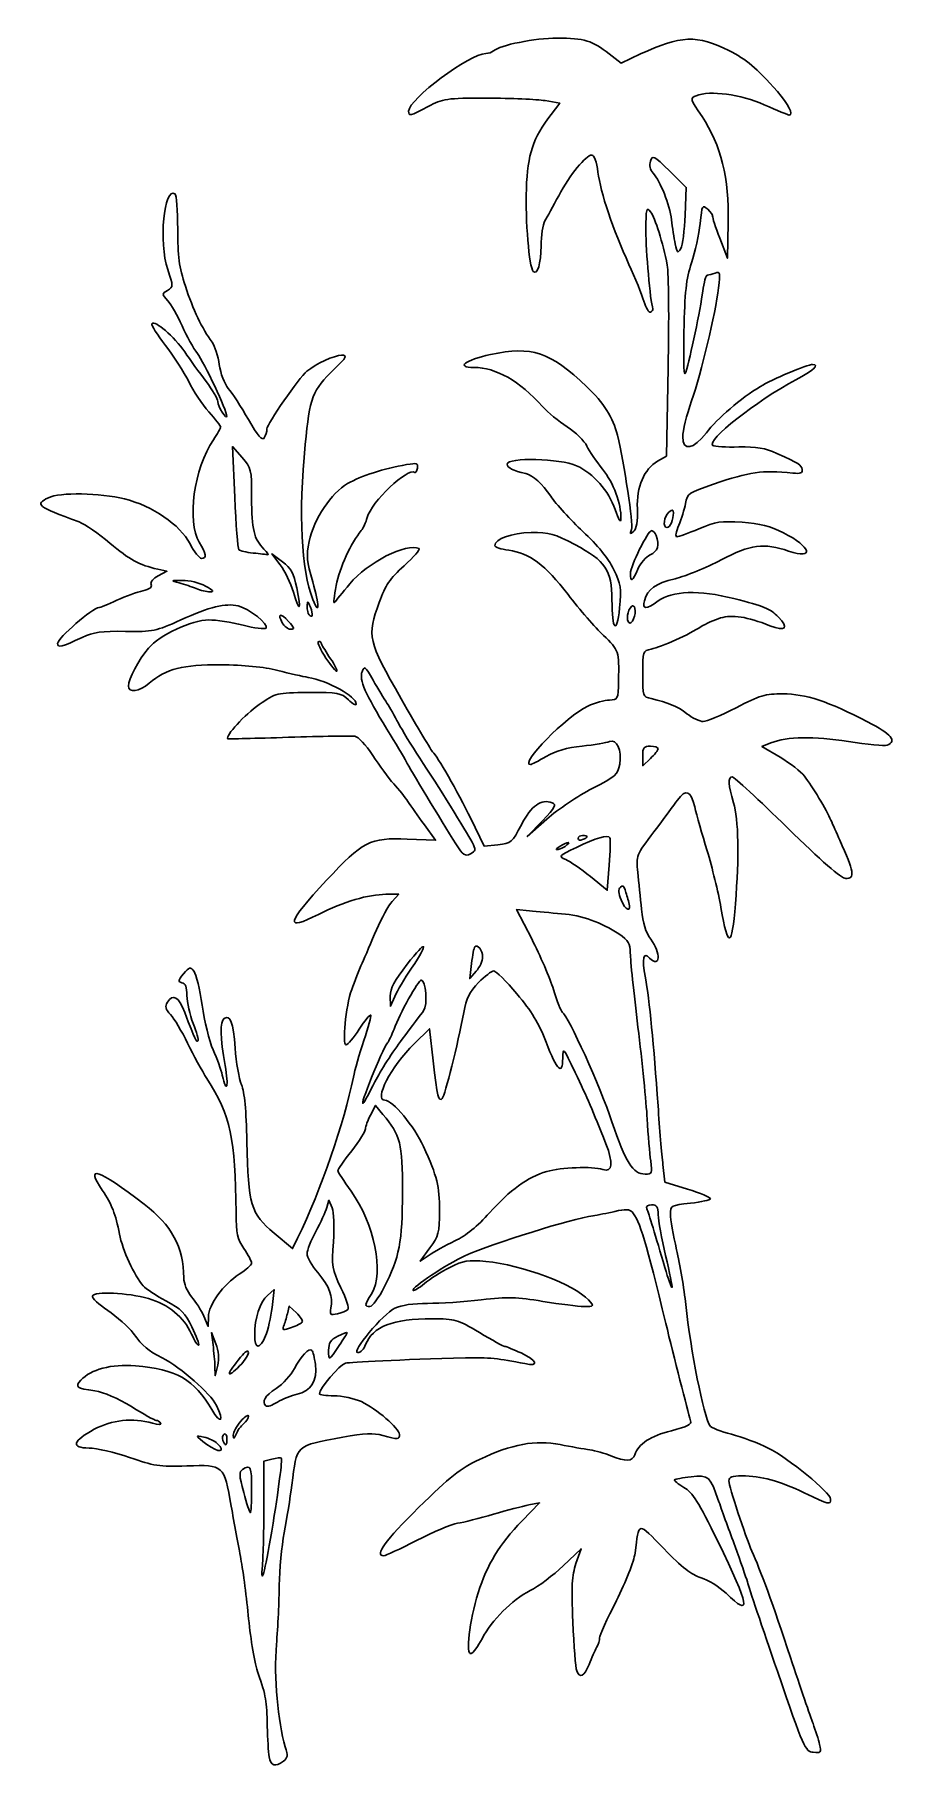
# Model space of a CAD drawing. Header units: centimetres. Extents: x -3.7 to 3.7, y -7.6 to 7.3.
import ezdxf

# ---------------------------------------------------------------- set-up
doc = ezdxf.new("R2010")
doc.units = ezdxf.units.CM
doc.header["$MEASUREMENT"] = 0
doc.layers.add('Layer 1', color=7, linetype='Continuous')

msp = doc.modelspace()

# ---------------------------------------------------------------- linework, layer by layer
at = {"layer": 'Layer 1'}
for points, knots in [([(-1.71446, -7.52078), (-1.72112, -7.48076), (-1.72834, -7.3636), (-1.7305, -7.26042), (-1.7305, -7.26042), (-1.73518, -7.03703), (-1.74133, -7.00133), (-1.80887, -6.80515), (-1.80887, -6.80515), (-1.83744, -6.72217), (-1.87424, -6.5114), (-1.89064, -6.33677), (-1.89064, -6.33677), (-1.90704, -6.16215), (-1.93719, -5.92997), (-1.95764, -5.82083), (-1.95764, -5.82083), (-1.9781, -5.71169), (-2.01546, -5.50766), (-2.04068, -5.36743), (-2.04068, -5.36743), (-2.10503, -5.00956), (-2.10218, -5.01215), (-2.4215, -5.02173), (-2.4215, -5.02173), (-2.65752, -5.02881), (-2.70752, -5.02144), (-2.91533, -4.94897), (-2.91533, -4.94897), (-3.0425, -4.90462), (-3.19847, -4.86833), (-3.26193, -4.86833), (-3.26193, -4.86833), (-3.42065, -4.86833), (-3.40348, -4.80553), (-3.21764, -4.70632), (-3.21764, -4.70632), (-3.06548, -4.62509), (-2.88629, -4.60667), (-2.71791, -4.65497), (-2.71791, -4.65497), (-2.66431, -4.67034), (-2.63738, -4.67034), (-2.64688, -4.65497), (-2.64688, -4.65497), (-2.6553, -4.64135), (-2.67226, -4.63021), (-2.68457, -4.63021), (-2.68457, -4.63021), (-2.69689, -4.63021), (-2.79308, -4.57711), (-2.89834, -4.51222), (-2.89834, -4.51222), (-3.01589, -4.43975), (-3.13678, -4.38741), (-3.21173, -4.37656), (-3.21173, -4.37656), (-3.37202, -4.35334), (-3.3853, -4.34321), (-3.33223, -4.28457), (-3.33223, -4.28457), (-3.24766, -4.19112), (-3.07216, -4.14503), (-2.86362, -4.16152), (-2.86362, -4.16152), (-2.5141, -4.18914), (-2.35593, -4.27972), (-2.20686, -4.5376), (-2.20686, -4.5376), (-2.13012, -4.67037), (-2.09631, -4.63961), (-2.16755, -4.50184), (-2.16755, -4.50184), (-2.22374, -4.39319), (-2.46634, -4.18061), (-2.63399, -4.09312), (-2.63399, -4.09312), (-2.75972, -4.02751), (-2.79516, -3.99733), (-2.8826, -3.8814), (-2.8826, -3.8814), (-2.92432, -3.82609), (-3.02256, -3.73828), (-3.1009, -3.68628), (-3.1009, -3.68628), (-3.17925, -3.63427), (-3.23864, -3.57833), (-3.23288, -3.56196), (-3.23288, -3.56196), (-3.21789, -3.51937), (-2.92874, -3.53249), (-2.75242, -3.58375), (-2.75242, -3.58375), (-2.5783, -3.63437), (-2.44795, -3.74147), (-2.38172, -3.88834), (-2.38172, -3.88834), (-2.35508, -3.94742), (-2.3276, -3.99007), (-2.32066, -3.98313), (-2.32066, -3.98313), (-2.31372, -3.97618), (-2.33948, -3.90624), (-2.37791, -3.82769), (-2.37791, -3.82769), (-2.43698, -3.70694), (-2.47148, -3.67225), (-2.60113, -3.60314), (-2.60113, -3.60314), (-2.68547, -3.55819), (-2.77335, -3.50002), (-2.79641, -3.47388), (-2.79641, -3.47388), (-2.87195, -3.38828), (-2.97505, -3.16371), (-3.00062, -3.02913), (-3.00062, -3.02913), (-3.03315, -2.85785), (-3.06686, -2.77172), (-3.14827, -2.65192), (-3.14827, -2.65192), (-3.29941, -2.4295), (-3.19221, -2.46537), (-2.78767, -2.77259), (-2.78767, -2.77259), (-2.55375, -2.95022), (-2.45006, -3.14316), (-2.44804, -3.40448), (-2.44804, -3.40448), (-2.44766, -3.45477), (-2.42079, -3.52006), (-2.38105, -3.56729), (-2.38105, -3.56729), (-2.34455, -3.61066), (-2.29739, -3.68599), (-2.27625, -3.73469), (-2.27625, -3.73469), (-2.27625, -3.73469), (-2.2378, -3.82323), (-2.2378, -3.82323), (-2.2378, -3.82323), (-2.2378, -3.82323), (-2.23676, -3.74121), (-2.23676, -3.74121), (-2.23676, -3.74121), (-2.23543, -3.63575), (-2.10876, -3.46031), (-1.97128, -3.37352), (-1.97128, -3.37352), (-1.913, -3.33673), (-1.86531, -3.29424), (-1.86531, -3.2791), (-1.86531, -3.2791), (-1.86531, -3.26396), (-1.89508, -3.20776), (-1.93146, -3.15423), (-1.93146, -3.15423), (-1.98801, -3.071), (-1.9978, -3.02612), (-1.99895, -2.84474), (-1.99895, -2.84474), (-2.00299, -2.20874), (-2.04607, -2.01026), (-2.24883, -1.69333), (-2.24883, -1.69333), (-2.29073, -1.62785), (-2.36552, -1.49093), (-2.41503, -1.38906), (-2.41503, -1.38906), (-2.46455, -1.2872), (-2.53038, -1.17653), (-2.56133, -1.14313), (-2.56133, -1.14313), (-2.60527, -1.09572), (-2.61137, -1.07252), (-2.58915, -1.0373), (-2.58915, -1.0373), (-2.54018, -0.95967), (-2.49287, -0.98738), (-2.4403, -1.12448), (-2.4403, -1.12448), (-2.34849, -1.36391), (-2.33971, -1.3828), (-2.32637, -1.36946), (-2.32637, -1.36946), (-2.31911, -1.3622), (-2.33741, -1.29473), (-2.36705, -1.21954), (-2.36705, -1.21954), (-2.39669, -1.14435), (-2.42094, -1.03652), (-2.42094, -0.97992), (-2.42094, -0.97992), (-2.42094, -0.90631), (-2.43312, -0.87457), (-2.46371, -0.86845), (-2.46371, -0.86845), (-2.50068, -0.86105), (-2.49889, -0.85094), (-2.45049, -0.79375), (-2.45049, -0.79375), (-2.39932, -0.73328), (-2.39157, -0.73138), (-2.3602, -0.7716), (-2.3602, -0.7716), (-2.34132, -0.79579), (-2.31017, -0.92655), (-2.29098, -1.06218), (-2.29098, -1.06218), (-2.27178, -1.1978), (-2.22892, -1.37017), (-2.19573, -1.44523), (-2.19573, -1.44523), (-2.16253, -1.52028), (-2.12727, -1.61858), (-2.11737, -1.66367), (-2.11737, -1.66367), (-2.0803, -1.83243), (-2.06012, -1.76322), (-2.09295, -1.57989), (-2.09295, -1.57989), (-2.13558, -1.34178), (-2.13847, -1.19905), (-2.10113, -1.17597), (-2.10113, -1.17597), (-2.04713, -1.1426), (-2.02316, -1.20735), (-2.00688, -1.43053), (-2.00688, -1.43053), (-1.99793, -1.55324), (-1.97334, -1.69532), (-1.95223, -1.74625), (-1.95223, -1.74625), (-1.92612, -1.80928), (-1.91129, -1.96562), (-1.90579, -2.23573), (-1.90579, -2.23573), (-1.89476, -2.77878), (-1.87231, -2.85419), (-1.67207, -3.02083), (-1.67207, -3.02083), (-1.67207, -3.02083), (-1.51263, -3.15352), (-1.51263, -3.15352), (-1.51263, -3.15352), (-1.51263, -3.15352), (-1.47008, -3.06504), (-1.47008, -3.06504), (-1.47008, -3.06504), (-1.26587, -2.64041), (-1.07048, -2.0755), (-0.99106, -1.6801), (-0.99106, -1.6801), (-0.97936, -1.6219), (-0.9384, -1.48073), (-0.90002, -1.36641), (-0.90002, -1.36641), (-0.86164, -1.25208), (-0.83562, -1.15317), (-0.84219, -1.1466), (-0.84219, -1.1466), (-0.84876, -1.14003), (-0.89315, -1.19487), (-0.94085, -1.26847), (-0.94085, -1.26847), (-0.98854, -1.34207), (-1.03919, -1.40229), (-1.0534, -1.40229), (-1.0534, -1.40229), (-1.08976, -1.40229), (-1.05622, -1.07281), (-1.00492, -0.92604), (-1.00492, -0.92604), (-0.98203, -0.86056), (-0.94201, -0.75935), (-0.91599, -0.70115), (-0.91599, -0.70115), (-0.88997, -0.64294), (-0.83396, -0.51366), (-0.79153, -0.41386), (-0.79153, -0.41386), (-0.74909, -0.31406), (-0.68886, -0.20469), (-0.65768, -0.17082), (-0.65768, -0.17082), (-0.65768, -0.17082), (-0.60099, -0.10923), (-0.60099, -0.10923), (-0.60099, -0.10923), (-0.60099, -0.10923), (-0.7106, -0.10922), (-0.7106, -0.10922), (-0.7106, -0.10922), (-0.86145, -0.10921), (-1.0737, -0.1723), (-1.29098, -0.28171), (-1.29098, -0.28171), (-1.58381, -0.42918), (-1.56829, -0.36424), (-1.22066, 0.01245), (-1.22066, 0.01245), (-0.9146, 0.3441), (-0.84505, 0.37955), (-0.52769, 0.36567), (-0.52769, 0.36567), (-0.52769, 0.36567), (-0.28432, 0.35503), (-0.28432, 0.35503), (-0.28432, 0.35503), (-0.28432, 0.35503), (-0.38112, 0.4884), (-0.38112, 0.4884), (-0.38112, 0.4884), (-0.43436, 0.56175), (-0.49769, 0.65154), (-0.52185, 0.68792), (-0.52185, 0.68792), (-0.54602, 0.7243), (-0.60117, 0.79319), (-0.64441, 0.84102), (-0.64441, 0.84102), (-0.68765, 0.88884), (-0.76871, 0.99853), (-0.82453, 1.08477), (-0.82453, 1.08477), (-0.88403, 1.17668), (-0.94794, 1.24472), (-0.97896, 1.24917), (-0.97896, 1.24917), (-1.00806, 1.25335), (-1.26405, 1.24928), (-1.54781, 1.24013), (-1.54781, 1.24013), (-1.83158, 1.23098), (-2.06641, 1.2257), (-2.06966, 1.22841), (-2.06966, 1.22841), (-2.09477, 1.24927), (-1.92135, 1.43838), (-1.80128, 1.52107), (-1.80128, 1.52107), (-1.65348, 1.62287), (-1.65276, 1.62304), (-1.37788, 1.62511), (-1.37788, 1.62511), (-1.12145, 1.62704), (-1.09783, 1.62278), (-1.03413, 1.56304), (-1.03413, 1.56304), (-0.99651, 1.52777), (-0.96573, 1.51104), (-0.96573, 1.52587), (-0.96573, 1.52587), (-0.96573, 1.59131), (-1.20856, 1.72575), (-1.38006, 1.75525), (-1.38006, 1.75525), (-1.42139, 1.76236), (-1.53855, 1.78914), (-1.64042, 1.81477), (-1.64042, 1.81477), (-1.76009, 1.84487), (-1.93329, 1.86206), (-2.1299, 1.86334), (-2.1299, 1.86334), (-2.4601, 1.86548), (-2.59599, 1.83048), (-2.74531, 1.70484), (-2.74531, 1.70484), (-2.83178, 1.63208), (-2.92365, 1.61988), (-2.92365, 1.68116), (-2.92365, 1.68116), (-2.92365, 1.7382), (-2.83332, 1.90897), (-2.75209, 2.00551), (-2.75209, 2.00551), (-2.65676, 2.1188), (-2.37994, 2.2489), (-2.23364, 2.24918), (-2.23364, 2.24918), (-2.1693, 2.2493), (-2.03682, 2.22894), (-1.93923, 2.20393), (-1.93923, 2.20393), (-1.84163, 2.17892), (-1.75241, 2.16783), (-1.74096, 2.17929), (-1.74096, 2.17929), (-1.71204, 2.2082), (-1.88872, 2.34885), (-1.97983, 2.36945), (-1.97983, 2.36945), (-2.09169, 2.39474), (-2.2241, 2.36243), (-2.47385, 2.24891), (-2.47385, 2.24891), (-2.68796, 2.1516), (-2.7108, 2.14688), (-2.9501, 2.15063), (-2.9501, 2.15063), (-3.15539, 2.15385), (-3.22328, 2.1444), (-3.32052, 2.09912), (-3.32052, 2.09912), (-3.4972, 2.01684), (-3.53219, 2.00812), (-3.53219, 2.0464), (-3.53219, 2.0464), (-3.53219, 2.09247), (-3.23052, 2.35479), (-3.17755, 2.35479), (-3.17755, 2.35479), (-3.16973, 2.35479), (-3.10048, 2.38323), (-3.02365, 2.41799), (-3.02365, 2.41799), (-2.94682, 2.45275), (-2.84594, 2.48926), (-2.79948, 2.49913), (-2.79948, 2.49913), (-2.74332, 2.51107), (-2.71963, 2.52914), (-2.72881, 2.55306), (-2.72881, 2.55306), (-2.73695, 2.57429), (-2.71193, 2.60517), (-2.66776, 2.62839), (-2.66776, 2.62839), (-2.66776, 2.62839), (-2.59292, 2.66774), (-2.59292, 2.66774), (-2.59292, 2.66774), (-2.59292, 2.66774), (-2.67229, 2.6854), (-2.67229, 2.6854), (-2.67229, 2.6854), (-2.83285, 2.72111), (-2.91422, 2.76562), (-3.08313, 2.91012), (-3.08313, 2.91012), (-3.17812, 2.99139), (-3.29719, 3.07318), (-3.34771, 3.09188), (-3.34771, 3.09188), (-3.71316, 3.22713), (-3.72938, 3.2399), (-3.61156, 3.29951), (-3.61156, 3.29951), (-3.51789, 3.3469), (-3.16454, 3.34168), (-2.95827, 3.28987), (-2.95827, 3.28987), (-2.71692, 3.22924), (-2.48064, 3.06748), (-2.39448, 2.90388), (-2.39448, 2.90388), (-2.3581, 2.8348), (-2.31345, 2.77824), (-2.29526, 2.7782), (-2.29526, 2.7782), (-2.24857, 2.77809), (-2.25405, 2.81642), (-2.31501, 2.91639), (-2.31501, 2.91639), (-2.42392, 3.09503), (-2.36116, 3.55094), (-2.19369, 3.79772), (-2.19369, 3.79772), (-2.1586, 3.84942), (-2.1299, 3.8983), (-2.1299, 3.90633), (-2.1299, 3.90633), (-2.1299, 3.91437), (-2.17622, 3.97357), (-2.23284, 4.0379), (-2.23284, 4.0379), (-2.28946, 4.10222), (-2.36737, 4.21939), (-2.40596, 4.29828), (-2.40596, 4.29828), (-2.44456, 4.37716), (-2.53425, 4.51649), (-2.60527, 4.60789), (-2.60527, 4.60789), (-2.6763, 4.69929), (-2.72863, 4.78342), (-2.72157, 4.79485), (-2.72157, 4.79485), (-2.7002, 4.82942), (-2.52843, 4.68187), (-2.4399, 4.55288), (-2.4399, 4.55288), (-2.39418, 4.48627), (-2.31173, 4.37224), (-2.25668, 4.29948), (-2.25668, 4.29948), (-2.20162, 4.22672), (-2.15653, 4.14863), (-2.15647, 4.12594), (-2.15647, 4.12594), (-2.15636, 4.0859), (-2.07951, 3.96336), (-2.07782, 4.00054), (-2.07782, 4.00054), (-2.07592, 4.04252), (-2.27436, 4.46415), (-2.33111, 4.53872), (-2.33111, 4.53872), (-2.36481, 4.58299), (-2.42426, 4.69015), (-2.46322, 4.77685), (-2.46322, 4.77685), (-2.50219, 4.86354), (-2.55749, 4.96039), (-2.58611, 4.99205), (-2.58611, 4.99205), (-2.63742, 5.04882), (-2.63744, 5.05007), (-2.58715, 5.08148), (-2.58715, 5.08148), (-2.53688, 5.11287), (-2.53687, 5.11547), (-2.58655, 5.26203), (-2.58655, 5.26203), (-2.66445, 5.49186), (-2.61824, 5.96997), (-2.52377, 5.91158), (-2.52377, 5.91158), (-2.51087, 5.90361), (-2.50031, 5.76719), (-2.50031, 5.60842), (-2.50031, 5.60842), (-2.50031, 5.37252), (-2.48827, 5.28288), (-2.43445, 5.118), (-2.43445, 5.118), (-2.36883, 4.91698), (-2.28964, 4.7504), (-2.20547, 4.63632), (-2.20547, 4.63632), (-2.18111, 4.60331), (-2.15296, 4.51649), (-2.1429, 4.4434), (-2.1429, 4.4434), (-2.13238, 4.36689), (-2.09948, 4.2801), (-2.06535, 4.23885), (-2.06535, 4.23885), (-2.03274, 4.19943), (-1.95516, 4.07941), (-1.89295, 3.97213), (-1.89295, 3.97213), (-1.81059, 3.83012), (-1.77357, 3.78695), (-1.75683, 3.81338), (-1.75683, 3.81338), (-1.74418, 3.83335), (-1.73365, 3.86793), (-1.73343, 3.89022), (-1.73343, 3.89022), (-1.733, 3.93322), (-1.45883, 4.3291), (-1.39004, 4.38606), (-1.39004, 4.38606), (-1.31246, 4.4503), (-1.15273, 4.52437), (-1.09246, 4.52406), (-1.09246, 4.52406), (-1.03877, 4.52378), (-1.0463, 4.50985), (-1.15855, 4.40175), (-1.15855, 4.40175), (-1.34141, 4.22565), (-1.3658, 4.16191), (-1.40506, 3.75754), (-1.40506, 3.75754), (-1.46355, 3.15516), (-1.43992, 2.68475), (-1.33805, 2.42388), (-1.33805, 2.42388), (-1.28015, 2.2756), (-1.28172, 2.37723), (-1.34041, 2.57673), (-1.34041, 2.57673), (-1.39281, 2.75483), (-1.39628, 2.79581), (-1.36968, 2.92261), (-1.36968, 2.92261), (-1.3285, 3.11895), (-1.18271, 3.33969), (-1.04016, 3.42155), (-1.04016, 3.42155), (-0.92688, 3.4866), (-0.72825, 3.55029), (-0.53353, 3.58401), (-0.53353, 3.58401), (-0.44491, 3.59935), (-0.43323, 3.5955), (-0.44129, 3.55365), (-0.44129, 3.55365), (-0.44636, 3.52729), (-0.45631, 3.51055), (-0.46338, 3.51644), (-0.46338, 3.51644), (-0.52054, 3.56404), (-0.83917, 3.26154), (-0.87248, 3.12805), (-0.87248, 3.12805), (-0.88238, 3.08839), (-0.9055, 3.03808), (-0.92385, 3.01625), (-0.92385, 3.01625), (-1.00956, 2.91433), (-1.10872, 2.69648), (-1.13879, 2.54407), (-1.13879, 2.54407), (-1.157, 2.45171), (-1.16346, 2.38623), (-1.15313, 2.39855), (-1.15313, 2.39855), (-1.1428, 2.41086), (-1.08368, 2.4831), (-1.02175, 2.55909), (-1.02175, 2.55909), (-0.87371, 2.74073), (-0.53102, 2.91546), (-0.42698, 2.86235), (-0.42698, 2.86235), (-0.41443, 2.85595), (-0.47171, 2.78973), (-0.55426, 2.7152), (-0.55426, 2.7152), (-0.67745, 2.60397), (-0.71591, 2.54747), (-0.76889, 2.39989), (-0.76889, 2.39989), (-0.8745, 2.1057), (-0.86735, 2.07439), (-0.57922, 1.56974), (-0.57922, 1.56974), (-0.43941, 1.32484), (-0.31726, 1.11853), (-0.30779, 1.11125), (-0.30779, 1.11125), (-0.27287, 1.08443), (-0.09515, 0.77361), (0.01746, 0.5424), (0.01746, 0.5424), (0.01746, 0.5424), (0.13344, 0.30427), (0.13344, 0.30427), (0.13344, 0.30427), (0.13344, 0.30427), (0.25146, 0.3175), (0.25146, 0.3175), (0.25146, 0.3175), (0.36474, 0.3302), (0.37284, 0.33711), (0.45289, 0.48948), (0.45289, 0.48948), (0.5388, 0.65298), (0.62315, 0.71335), (0.71595, 0.67774), (0.71595, 0.67774), (0.75675, 0.66209), (0.74511, 0.64043), (0.63306, 0.5234), (0.63306, 0.5234), (0.63306, 0.5234), (0.50271, 0.38726), (0.50271, 0.38726), (0.50271, 0.38726), (0.50271, 0.38726), (0.67247, 0.53748), (0.67247, 0.53748), (0.67247, 0.53748), (0.76583, 0.62011), (0.94088, 0.73823), (1.06147, 0.79997), (1.06147, 0.79997), (1.26559, 0.90449), (1.28185, 0.91897), (1.29719, 1.00976), (1.29719, 1.00976), (1.31754, 1.13021), (1.27206, 1.22918), (1.20844, 1.20289), (1.20844, 1.20289), (1.18409, 1.19283), (1.07877, 1.17572), (0.97439, 1.16487), (0.97439, 1.16487), (0.8437, 1.15128), (0.74751, 1.12339), (0.66541, 1.07528), (0.66541, 1.07528), (0.59985, 1.03685), (0.53939, 1.00542), (0.53107, 1.00542), (0.53107, 1.00542), (0.43014, 1.00542), (0.84095, 1.42522), (1.0225, 1.5076), (1.0225, 1.5076), (1.08586, 1.53635), (1.17045, 1.56014), (1.21047, 1.56046), (1.21047, 1.56046), (1.28157, 1.56103), (1.28332, 1.56482), (1.28742, 1.72641), (1.28742, 1.72641), (1.29384, 1.97967), (1.29057, 1.98946), (1.15694, 2.11667), (1.15694, 2.11667), (1.08816, 2.18215), (0.95199, 2.33946), (0.85435, 2.46624), (0.85435, 2.46624), (0.6572, 2.72221), (0.52104, 2.8241), (0.34361, 2.84842), (0.34361, 2.84842), (0.27832, 2.85737), (0.2249, 2.87471), (0.2249, 2.88694), (0.2249, 2.88694), (0.2249, 2.94556), (0.36716, 2.99691), (0.53647, 2.9994), (0.53647, 2.9994), (0.69568, 3.00175), (0.73518, 2.99096), (0.91241, 2.89669), (0.91241, 2.89669), (1.17492, 2.75706), (1.23018, 2.67495), (1.23072, 2.42364), (1.23072, 2.42364), (1.23129, 2.15948), (1.27235, 2.11469), (1.2962, 2.35221), (1.2962, 2.35221), (1.31351, 2.5246), (1.30894, 2.55423), (1.24472, 2.68548), (1.24472, 2.68548), (1.19906, 2.7788), (1.10646, 2.89268), (0.98175, 3.00888), (0.98175, 3.00888), (0.87588, 3.10752), (0.75112, 3.24461), (0.70452, 3.31351), (0.70452, 3.31351), (0.63352, 3.41847), (0.55121, 3.49251), (0.48948, 3.50695), (0.48948, 3.50695), (0.38021, 3.53251), (0.33073, 3.55776), (0.33073, 3.58797), (0.33073, 3.58797), (0.33073, 3.64788), (0.79033, 3.63749), (0.92604, 3.57452), (0.92604, 3.57452), (1.07574, 3.50507), (1.20188, 3.36161), (1.2579, 3.19712), (1.2579, 3.19712), (1.2875, 3.1102), (1.30669, 3.0794), (1.30783, 3.11698), (1.30783, 3.11698), (1.31179, 3.24722), (1.24399, 3.43095), (1.14972, 3.54542), (1.14972, 3.54542), (1.0958, 3.6109), (1.0352, 3.7001), (1.01506, 3.74365), (1.01506, 3.74365), (0.99492, 3.78719), (0.91903, 3.86134), (0.84641, 3.90842), (0.84641, 3.90842), (0.77379, 3.9555), (0.67866, 4.03367), (0.635, 4.08213), (0.635, 4.08213), (0.43342, 4.30589), (0.23561, 4.41854), (0.04427, 4.41854), (0.04427, 4.41854), (-0.11505, 4.41854), (-0.03246, 4.4826), (0.18711, 4.52933), (0.18711, 4.52933), (0.54657, 4.60584), (0.69417, 4.55655), (1.01498, 4.25282), (1.01498, 4.25282), (1.15993, 4.11559), (1.23978, 3.98886), (1.27731, 3.83646), (1.27731, 3.83646), (1.3377, 3.59131), (1.41525, 3.07265), (1.39858, 3.02549), (1.39858, 3.02549), (1.38409, 2.98454), (1.3873, 2.98218), (1.41824, 3.01106), (1.41824, 3.01106), (1.4435, 3.03463), (1.45331, 3.09609), (1.4492, 3.20512), (1.4492, 3.20512), (1.44209, 3.39382), (1.50607, 3.54423), (1.62277, 3.61316), (1.62277, 3.61316), (1.62277, 3.61316), (1.69838, 3.65783), (1.69838, 3.65783), (1.69838, 3.65783), (1.69838, 3.65783), (1.7137, 4.41521), (1.7137, 4.41521), (1.7137, 4.41521), (1.72213, 4.83178), (1.71842, 5.2289), (1.70547, 5.2977), (1.70547, 5.2977), (1.66874, 5.49279), (1.60312, 5.70179), (1.56121, 5.75717), (1.56121, 5.75717), (1.52692, 5.80248), (1.52295, 5.78602), (1.5222, 5.59524), (1.5222, 5.59524), (1.52151, 5.42251), (1.56017, 4.99), (1.58221, 4.9239), (1.58221, 4.9239), (1.58512, 4.91517), (1.57612, 4.90207), (1.56221, 4.89479), (1.56221, 4.89479), (1.54829, 4.88752), (1.52286, 4.92919), (1.50568, 4.9874), (1.50568, 4.9874), (1.4885, 5.0456), (1.43056, 5.18848), (1.37693, 5.3049), (1.37693, 5.3049), (1.24038, 5.6013), (1.13204, 5.92307), (1.11035, 6.09668), (1.11035, 6.09668), (1.09877, 6.18936), (1.07933, 6.24417), (1.05803, 6.24417), (1.05803, 6.24417), (1.00677, 6.24417), (0.86992, 6.07627), (0.77371, 5.89533), (0.77371, 5.89533), (0.72652, 5.80659), (0.67321, 5.70888), (0.65523, 5.67819), (0.65523, 5.67819), (0.63726, 5.6475), (0.62219, 5.55096), (0.62176, 5.46365), (0.62176, 5.46365), (0.62099, 5.31052), (0.58997, 5.20882), (0.55476, 5.24402), (0.55476, 5.24402), (0.51924, 5.27955), (0.48522, 5.68673), (0.49547, 5.95367), (0.49547, 5.95367), (0.50699, 6.25349), (0.55188, 6.38866), (0.70782, 6.59299), (0.70782, 6.59299), (0.70782, 6.59299), (0.7822, 6.69046), (0.7822, 6.69046), (0.7822, 6.69046), (0.7822, 6.69046), (0.65568, 6.71201), (0.65568, 6.71201), (0.65568, 6.71201), (0.5861, 6.72387), (0.36248, 6.73358), (0.15875, 6.73361), (0.15875, 6.73361), (-0.19428, 6.73364), (-0.21815, 6.73023), (-0.34969, 6.66089), (-0.34969, 6.66089), (-0.50737, 6.57776), (-0.51594, 6.57576), (-0.51594, 6.62203), (-0.51594, 6.62203), (-0.51594, 6.72421), (0.00983, 7.11705), (0.14684, 7.11723), (0.14684, 7.11723), (0.1694, 7.11727), (0.19917, 7.12743), (0.21299, 7.13982), (0.21299, 7.13982), (0.2679, 7.18902), (0.57009, 7.24958), (0.76069, 7.24958), (0.76069, 7.24958), (0.99133, 7.24958), (1.06493, 7.22732), (1.20742, 7.11447), (1.20742, 7.11447), (1.20742, 7.11447), (1.3092, 7.03386), (1.3092, 7.03386), (1.3092, 7.03386), (1.3092, 7.03386), (1.47657, 7.11293), (1.47657, 7.11293), (1.47657, 7.11293), (1.81591, 7.27326), (1.96751, 7.27918), (2.23573, 7.14255), (2.23573, 7.14255), (2.38838, 7.06479), (2.46686, 6.99844), (2.65245, 6.79025), (2.65245, 6.79025), (2.74861, 6.68237), (2.79538, 6.58813), (2.75274, 6.58813), (2.75274, 6.58813), (2.74605, 6.58813), (2.65031, 6.62794), (2.53998, 6.67659), (2.53998, 6.67659), (2.33405, 6.76741), (2.0769, 6.80165), (1.95338, 6.75471), (1.95338, 6.75471), (1.89995, 6.7344), (1.90177, 6.72798), (2.00457, 6.5749), (2.00457, 6.5749), (2.1675, 6.33225), (2.2384, 6.04458), (2.22954, 5.66208), (2.22954, 5.66208), (2.22954, 5.66208), (2.2225, 5.35781), (2.2225, 5.35781), (2.2225, 5.35781), (2.2225, 5.35781), (2.15668, 5.52979), (2.15668, 5.52979), (2.15668, 5.52979), (2.12048, 5.62438), (2.09322, 5.70928), (2.0961, 5.71846), (2.0961, 5.71846), (2.09898, 5.72765), (2.07974, 5.7547), (2.05335, 5.77858), (2.05335, 5.77858), (2.00761, 5.81998), (2.00459, 5.81426), (1.98875, 5.65606), (1.98875, 5.65606), (1.97962, 5.56478), (1.94646, 5.41271), (1.91507, 5.31813), (1.91507, 5.31813), (1.86831, 5.17722), (1.85644, 5.06965), (1.8494, 4.72281), (1.8494, 4.72281), (1.84356, 4.43529), (1.84867, 4.32494), (1.86533, 4.37885), (1.86533, 4.37885), (1.90419, 4.50455), (1.99168, 4.9211), (2.01121, 5.07339), (2.01121, 5.07339), (2.02101, 5.14978), (2.03884, 5.21229), (2.05084, 5.21229), (2.05084, 5.21229), (2.06284, 5.21229), (2.09328, 5.22021), (2.11849, 5.22988), (2.11849, 5.22988), (2.1597, 5.2457), (2.16258, 5.23302), (2.14696, 5.1042), (2.14696, 5.1042), (2.11967, 4.87904), (1.99942, 4.37382), (1.91542, 4.13142), (1.91542, 4.13142), (1.87331, 4.00989), (1.83885, 3.87162), (1.83885, 3.82415), (1.83885, 3.82415), (1.83885, 3.69668), (1.93102, 3.71207), (2.04241, 3.85814), (2.04241, 3.85814), (2.13417, 3.97846), (2.34069, 4.15577), (2.50608, 4.25623), (2.50608, 4.25623), (2.6021, 4.31455), (2.91241, 4.445), (2.95512, 4.445), (2.95512, 4.445), (3.01793, 4.445), (2.95779, 4.38957), (2.8112, 4.31235), (2.8112, 4.31235), (2.4736, 4.13453), (2.03442, 3.78651), (2.09801, 3.74721), (2.09801, 3.74721), (2.11211, 3.73849), (2.21237, 3.73322), (2.32081, 3.73548), (2.32081, 3.73548), (2.4749, 3.7387), (2.5464, 3.72665), (2.64805, 3.68032), (2.64805, 3.68032), (2.84331, 3.59134), (2.85687, 3.58264), (2.86509, 3.541), (2.86509, 3.541), (2.87073, 3.5124), (2.85041, 3.50467), (2.78571, 3.51078), (2.78571, 3.51078), (2.51201, 3.53664), (2.42242, 3.52416), (2.10344, 3.41572), (2.10344, 3.41572), (1.88933, 3.34293), (1.87779, 3.33501), (1.86295, 3.25052), (1.86295, 3.25052), (1.85437, 3.20171), (1.82819, 3.11712), (1.80477, 3.06255), (1.80477, 3.06255), (1.78134, 3.00798), (1.77384, 2.96333), (1.78808, 2.96333), (1.78808, 2.96333), (1.80233, 2.96333), (1.88805, 2.99455), (1.97856, 3.03271), (1.97856, 3.03271), (2.12349, 3.09381), (2.1677, 3.10042), (2.34909, 3.08807), (2.34909, 3.08807), (2.50419, 3.07751), (2.59178, 3.05535), (2.7037, 2.99836), (2.7037, 2.99836), (2.94366, 2.87618), (2.97561, 2.76387), (2.74839, 2.8413), (2.74839, 2.8413), (2.53651, 2.91349), (2.42109, 2.89829), (2.1682, 2.76492), (2.1682, 2.76492), (2.04407, 2.69944), (1.86629, 2.62673), (1.77315, 2.60334), (1.77315, 2.60334), (1.59914, 2.55963), (1.54107, 2.518), (1.50947, 2.41432), (1.50947, 2.41432), (1.48619, 2.33793), (1.5266, 2.33752), (1.62883, 2.41311), (1.62883, 2.41311), (1.74631, 2.49996), (1.98201, 2.50726), (2.27697, 2.43319), (2.27697, 2.43319), (2.53956, 2.36725), (2.58694, 2.34754), (2.66107, 2.27341), (2.66107, 2.27341), (2.75512, 2.17936), (2.72226, 2.14592), (2.58802, 2.19908), (2.58802, 2.19908), (2.39098, 2.27711), (2.2647, 2.29705), (2.16368, 2.26606), (2.16368, 2.26606), (2.10872, 2.2492), (2.03398, 2.21562), (1.9976, 2.19145), (1.9976, 2.19145), (1.90251, 2.12825), (1.65283, 2.0162), (1.56766, 1.99849), (1.56766, 1.99849), (1.49613, 1.98362), (1.4949, 1.98001), (1.4949, 1.78594), (1.4949, 1.78594), (1.4949, 1.59206), (1.4962, 1.58822), (1.56766, 1.57259), (1.56766, 1.57259), (1.71386, 1.5406), (1.78765, 1.50951), (1.87435, 1.44338), (1.87435, 1.44338), (1.92306, 1.40623), (1.98614, 1.37583), (2.01454, 1.37583), (2.01454, 1.37583), (2.04293, 1.37583), (2.17029, 1.42941), (2.29755, 1.4949), (2.29755, 1.4949), (2.50124, 1.59971), (2.54932, 1.61396), (2.69923, 1.61396), (2.69923, 1.61396), (2.89253, 1.61396), (3.09219, 1.54807), (3.42742, 1.37367), (3.42742, 1.37367), (3.63149, 1.2675), (3.68296, 1.20621), (3.59604, 1.17285), (3.59604, 1.17285), (3.57295, 1.16399), (3.42273, 1.1778), (3.26222, 1.20354), (3.26222, 1.20354), (2.96444, 1.25128), (2.73748, 1.24748), (2.59576, 1.19237), (2.59576, 1.19237), (2.59576, 1.19237), (2.51924, 1.16261), (2.51924, 1.16261), (2.51924, 1.16261), (2.51924, 1.16261), (2.67514, 1.06953), (2.67514, 1.06953), (2.67514, 1.06953), (2.76089, 1.01834), (2.85485, 0.94553), (2.88396, 0.90774), (2.88396, 0.90774), (2.95185, 0.81958), (3.07546, 0.61444), (3.11207, 0.52917), (3.11207, 0.52917), (3.1277, 0.49279), (3.16197, 0.4154), (3.18823, 0.35719), (3.18823, 0.35719), (3.31195, 0.08299), (3.32064, 0.02646), (3.23906, 0.02646), (3.23906, 0.02646), (3.2036, 0.02646), (3.02579, 0.18151), (2.73844, 0.46302), (2.73844, 0.46302), (2.49334, 0.70313), (2.27997, 0.89958), (2.26427, 0.89958), (2.26427, 0.89958), (2.22536, 0.89958), (2.22886, 0.8315), (2.2757, 0.6771), (2.2757, 0.6771), (2.31897, 0.53447), (2.3248, 0.21826), (2.29173, -0.19187), (2.29173, -0.19187), (2.26101, -0.57274), (2.2289, -0.58044), (2.16691, -0.22183), (2.16691, -0.22183), (2.14457, -0.09255), (2.09143, 0.12634), (2.04883, 0.26458), (2.04883, 0.26458), (2.00623, 0.40283), (1.958, 0.57249), (1.94166, 0.64161), (1.94166, 0.64161), (1.90817, 0.78326), (1.86471, 0.80041), (1.79379, 0.69996), (1.79379, 0.69996), (1.76764, 0.66292), (1.67678, 0.54088), (1.59187, 0.42876), (1.59187, 0.42876), (1.43824, 0.22589), (1.43756, 0.22419), (1.45236, 0.07938), (1.45236, 0.07938), (1.46054, -0.00066), (1.47497, -0.14354), (1.48442, -0.23813), (1.48442, -0.23813), (1.49643, -0.35839), (1.52048, -0.43543), (1.56439, -0.49433), (1.56439, -0.49433), (1.65424, -0.61483), (1.64531, -0.74837), (1.55355, -0.65661), (1.55355, -0.65661), (1.49861, -0.60168), (1.48763, -0.6545), (1.51841, -0.82563), (1.51841, -0.82563), (1.55202, -1.01253), (1.59043, -1.40238), (1.62685, -1.92618), (1.62685, -1.92618), (1.64031, -2.11972), (1.65907, -2.34658), (1.66854, -2.4303), (1.66854, -2.4303), (1.66854, -2.4303), (1.68576, -2.58252), (1.68576, -2.58252), (1.68576, -2.58252), (1.68576, -2.58252), (1.88137, -2.64324), (1.88137, -2.64324), (1.88137, -2.64324), (1.98896, -2.67664), (2.07698, -2.71331), (2.07698, -2.72473), (2.07698, -2.72473), (2.07698, -2.73616), (1.99959, -2.75379), (1.905, -2.76392), (1.905, -2.76392), (1.73738, -2.78187), (1.73302, -2.78427), (1.73302, -2.85858), (1.73302, -2.85858), (1.73302, -2.90052), (1.75708, -3.03801), (1.78648, -3.16411), (1.78648, -3.16411), (1.81589, -3.29022), (1.85134, -3.50202), (1.86528, -3.63477), (1.86528, -3.63477), (1.90664, -4.029), (2.01854, -4.59413), (2.07137, -4.67562), (2.07137, -4.67562), (2.08285, -4.69332), (2.16653, -4.72684), (2.25735, -4.75011), (2.25735, -4.75011), (2.34816, -4.77337), (2.49058, -4.82647), (2.57383, -4.8681), (2.57383, -4.8681), (2.74637, -4.95438), (3.10885, -5.25219), (3.10885, -5.30767), (3.10885, -5.30767), (3.10885, -5.35825), (3.1032, -5.35687), (2.88338, -5.25255), (2.88338, -5.25255), (2.66586, -5.14933), (2.51399, -5.10806), (2.34818, -5.10711), (2.34818, -5.10711), (2.26157, -5.10661), (2.23573, -5.11638), (2.23573, -5.14962), (2.23573, -5.14962), (2.23573, -5.19697), (2.37697, -5.62811), (2.43395, -5.75469), (2.43395, -5.75469), (2.50426, -5.91088), (2.61329, -6.21177), (2.7647, -6.6675), (2.7647, -6.6675), (2.84931, -6.92216), (2.93654, -7.17815), (2.95853, -7.23635), (2.95853, -7.23635), (2.98052, -7.29456), (3.00591, -7.37576), (3.01496, -7.4168), (3.01496, -7.4168), (3.03013, -7.48556), (3.02582, -7.49075), (2.96001, -7.48294), (2.96001, -7.48294), (2.89164, -7.47484), (2.8786, -7.4453), (2.6526, -6.78656), (2.6526, -6.78656), (2.5228, -6.40821), (2.40668, -6.06293), (2.39456, -6.01927), (2.39456, -6.01927), (2.38244, -5.97561), (2.33487, -5.83869), (2.28886, -5.715), (2.28886, -5.715), (2.24285, -5.59131), (2.18064, -5.41867), (2.15062, -5.33135), (2.15062, -5.33135), (2.07416, -5.10901), (2.06314, -5.09911), (1.91028, -5.11554), (1.91028, -5.11554), (1.83892, -5.12321), (1.7753, -5.13474), (1.76888, -5.14115), (1.76888, -5.14115), (1.76247, -5.14757), (1.79849, -5.17716), (1.84892, -5.20692), (1.84892, -5.20692), (1.92549, -5.2521), (1.97345, -5.32831), (2.13943, -5.6686), (2.13943, -5.6686), (2.41614, -6.23589), (2.43121, -6.33033), (2.21093, -6.11655), (2.21093, -6.11655), (2.1536, -6.06091), (2.05697, -6.0005), (1.9962, -5.98229), (1.9962, -5.98229), (1.91437, -5.95777), (1.83198, -5.89363), (1.67868, -5.73509), (1.67868, -5.73509), (1.4489, -5.49746), (1.46471, -5.49518), (1.42907, -5.77121), (1.42907, -5.77121), (1.42004, -5.84119), (1.35146, -6.01579), (1.26888, -6.17905), (1.26888, -6.17905), (1.18946, -6.33606), (1.12448, -6.48059), (1.12448, -6.50023), (1.12448, -6.50023), (1.12448, -6.51986), (1.11287, -6.5566), (1.09869, -6.58187), (1.09869, -6.58187), (1.0845, -6.60714), (1.05535, -6.67246), (1.03389, -6.72703), (1.03389, -6.72703), (0.99193, -6.83378), (0.95512, -6.85281), (0.92789, -6.78184), (0.92789, -6.78184), (0.91852, -6.75741), (0.90357, -6.56883), (0.89467, -6.36276), (0.89467, -6.36276), (0.88135, -6.05447), (0.88615, -5.96558), (0.92176, -5.86107), (0.92176, -5.86107), (0.92176, -5.86107), (0.96504, -5.73406), (0.96504, -5.73406), (0.96504, -5.73406), (0.96504, -5.73406), (0.81182, -5.88021), (0.81182, -5.88021), (0.81182, -5.88021), (0.72755, -5.96059), (0.59971, -6.0565), (0.52774, -6.09334), (0.52774, -6.09334), (0.37104, -6.17356), (0.19854, -6.34609), (0.1143, -6.50682), (0.1143, -6.50682), (0.08054, -6.57125), (0.03812, -6.62877), (0.02003, -6.63465), (0.02003, -6.63465), (-0.02871, -6.65048), (0.00625, -6.35549), (0.08198, -6.11188), (0.08198, -6.11188), (0.15741, -5.86923), (0.26234, -5.69723), (0.45884, -5.49409), (0.45884, -5.49409), (0.45884, -5.49409), (0.60854, -5.33933), (0.60854, -5.33933), (0.60854, -5.33933), (0.60854, -5.33933), (0.51594, -5.35757), (0.51594, -5.35757), (0.51594, -5.35757), (0.46501, -5.3676), (0.32808, -5.40345), (0.21167, -5.43722), (0.21167, -5.43722), (0.09525, -5.471), (-0.04321, -5.50591), (-0.09602, -5.51481), (-0.09602, -5.51481), (-0.14882, -5.52371), (-0.30738, -5.59025), (-0.44836, -5.66268), (-0.44836, -5.66268), (-0.58934, -5.73511), (-0.71579, -5.79438), (-0.72937, -5.79438), (-0.72937, -5.79438), (-0.81155, -5.79438), (-0.71474, -5.66032), (-0.42995, -5.37977), (-0.42995, -5.37977), (-0.16074, -5.11456), (-0.07222, -5.04453), (0.0926, -4.96632), (0.0926, -4.96632), (0.37182, -4.83383), (0.57314, -4.79659), (0.78555, -4.83814), (0.78555, -4.83814), (0.87737, -4.85611), (0.99212, -4.87643), (1.04055, -4.88331), (1.04055, -4.88331), (1.08899, -4.89018), (1.17081, -4.91344), (1.22238, -4.93499), (1.22238, -4.93499), (1.34742, -4.98723), (1.40871, -4.98438), (1.42742, -4.92543), (1.42742, -4.92543), (1.45659, -4.83353), (1.56415, -4.7629), (1.74164, -4.7191), (1.74164, -4.7191), (1.88109, -4.68469), (1.91658, -4.66614), (1.90667, -4.63289), (1.90667, -4.63289), (1.87942, -4.54148), (1.76011, -4.07302), (1.69371, -3.79677), (1.69371, -3.79677), (1.52658, -3.10144), (1.46938, -2.91217), (1.40418, -2.83885), (1.40418, -2.83885), (1.38298, -2.81501), (1.34581, -2.8139), (1.25677, -2.83444), (1.25677, -2.83444), (1.19129, -2.84954), (1.10659, -2.86609), (1.06857, -2.87122), (1.06857, -2.87122), (0.88915, -2.89538), (0.21622, -3.10624), (-0.03245, -3.21621), (-0.03245, -3.21621), (-0.18448, -3.28345), (-0.49819, -3.49261), (-0.47771, -3.51309), (-0.47771, -3.51309), (-0.47086, -3.51994), (-0.42734, -3.49364), (-0.38099, -3.45464), (-0.38099, -3.45464), (-0.33465, -3.41564), (-0.23638, -3.35315), (-0.16262, -3.31578), (-0.16262, -3.31578), (-0.04416, -3.25575), (-0.0079, -3.24973), (0.14798, -3.26422), (0.14798, -3.26422), (0.45655, -3.2929), (0.91004, -3.46332), (1.02936, -3.59544), (1.02936, -3.59544), (1.07967, -3.65114), (1.07959, -3.65125), (0.99083, -3.65125), (0.99083, -3.65125), (0.94191, -3.65125), (0.78325, -3.63148), (0.63824, -3.60733), (0.63824, -3.60733), (0.41404, -3.56997), (0.33468, -3.56802), (0.10792, -3.59425), (0.10792, -3.59425), (-0.03875, -3.61121), (-0.24625, -3.62502), (-0.35319, -3.62494), (-0.35319, -3.62494), (-0.4741, -3.62485), (-0.58023, -3.64026), (-0.63385, -3.66571), (-0.63385, -3.66571), (-0.73697, -3.71464), (-1.01495, -4.04813), (-0.95262, -4.04813), (-0.95262, -4.04813), (-0.93001, -4.04813), (-0.89973, -4.01716), (-0.88534, -3.97932), (-0.88534, -3.97932), (-0.82658, -3.82477), (-0.65135, -3.75689), (-0.3124, -3.75738), (-0.3124, -3.75738), (-0.11515, -3.75767), (-0.09688, -3.76303), (0.0926, -3.87615), (0.0926, -3.87615), (0.20174, -3.9413), (0.3001, -3.99475), (0.31117, -3.99491), (0.31117, -3.99491), (0.32225, -3.99507), (0.38475, -4.02033), (0.45008, -4.05104), (0.45008, -4.05104), (0.59, -4.11681), (0.60855, -4.16876), (0.48286, -4.14285), (0.48286, -4.14285), (0.26017, -4.09695), (0.1701, -4.08822), (-0.02646, -4.09348), (-0.02646, -4.09348), (-0.59502, -4.1087), (-1.0107, -4.12705), (-1.05992, -4.1391), (-1.05992, -4.1391), (-1.10694, -4.15061), (-1.28323, -4.35896), (-1.28323, -4.40302), (-1.28323, -4.40302), (-1.28323, -4.41156), (-1.22667, -4.4188), (-1.15755, -4.41912), (-1.15755, -4.41912), (-1.08843, -4.41944), (-0.98262, -4.44207), (-0.92242, -4.46941), (-0.92242, -4.46941), (-0.79416, -4.52764), (-0.59531, -4.69965), (-0.59531, -4.75235), (-0.59531, -4.75235), (-0.59531, -4.79631), (-0.6055, -4.79685), (-0.73855, -4.75991), (-0.73855, -4.75991), (-0.81953, -4.73743), (-0.89452, -4.74083), (-1.08251, -4.77549), (-1.08251, -4.77549), (-1.49512, -4.85157), (-1.47456, -4.83228), (-1.51997, -5.18583), (-1.51997, -5.18583), (-1.53398, -5.29497), (-1.56343, -5.47952), (-1.5854, -5.59594), (-1.5854, -5.59594), (-1.60737, -5.71235), (-1.62628, -5.91476), (-1.62742, -6.04573), (-1.62742, -6.04573), (-1.62856, -6.1767), (-1.63965, -6.40649), (-1.65207, -6.55638), (-1.65207, -6.55638), (-1.67485, -6.83141), (-1.6409, -7.22292), (-1.57589, -7.43479), (-1.57589, -7.43479), (-1.55198, -7.51272), (-1.55459, -7.53264), (-1.59239, -7.56047), (-1.59239, -7.56047), (-1.66275, -7.61228), (-1.70133, -7.59974), (-1.71446, -7.52078)], [0, 0, 0, 0, 0.00243309, 0.00243309, 0.00243309, 0.00243309, 0.00486618, 0.00486618, 0.00486618, 0.00486618, 0.00729927, 0.00729927, 0.00729927, 0.00729927, 0.00973236, 0.00973236, 0.00973236, 0.00973236, 0.01216545, 0.01216545, 0.01216545, 0.01216545, 0.01459854, 0.01459854, 0.01459854, 0.01459854, 0.01703163, 0.01703163, 0.01703163, 0.01703163, 0.01946472, 0.01946472, 0.01946472, 0.01946472, 0.02189781, 0.02189781, 0.02189781, 0.02189781, 0.0243309, 0.0243309, 0.0243309, 0.0243309, 0.02676399, 0.02676399, 0.02676399, 0.02676399, 0.02919708, 0.02919708, 0.02919708, 0.02919708, 0.03163017, 0.03163017, 0.03163017, 0.03163017, 0.03406326, 0.03406326, 0.03406326, 0.03406326, 0.03649635, 0.03649635, 0.03649635, 0.03649635, 0.03892944, 0.03892944, 0.03892944, 0.03892944, 0.04136253, 0.04136253, 0.04136253, 0.04136253, 0.04379562, 0.04379562, 0.04379562, 0.04379562, 0.04622871, 0.04622871, 0.04622871, 0.04622871, 0.0486618, 0.0486618, 0.0486618, 0.0486618, 0.05109489, 0.05109489, 0.05109489, 0.05109489, 0.05352798, 0.05352798, 0.05352798, 0.05352798, 0.05596107, 0.05596107, 0.05596107, 0.05596107, 0.05839416, 0.05839416, 0.05839416, 0.05839416, 0.06082725, 0.06082725, 0.06082725, 0.06082725, 0.06326034, 0.06326034, 0.06326034, 0.06326034, 0.06569343, 0.06569343, 0.06569343, 0.06569343, 0.06812652, 0.06812652, 0.06812652, 0.06812652, 0.07055961, 0.07055961, 0.07055961, 0.07055961, 0.0729927, 0.0729927, 0.0729927, 0.0729927, 0.07542579, 0.07542579, 0.07542579, 0.07542579, 0.07785888, 0.07785888, 0.07785888, 0.07785888, 0.08029197, 0.08029197, 0.08029197, 0.08029197, 0.08272506, 0.08272506, 0.08272506, 0.08272506, 0.08515815, 0.08515815, 0.08515815, 0.08515815, 0.08759124, 0.08759124, 0.08759124, 0.08759124, 0.09002433, 0.09002433, 0.09002433, 0.09002433, 0.09245742, 0.09245742, 0.09245742, 0.09245742, 0.09489051, 0.09489051, 0.09489051, 0.09489051, 0.0973236, 0.0973236, 0.0973236, 0.0973236, 0.09975669, 0.09975669, 0.09975669, 0.09975669, 0.10218978, 0.10218978, 0.10218978, 0.10218978, 0.10462287, 0.10462287, 0.10462287, 0.10462287, 0.10705596, 0.10705596, 0.10705596, 0.10705596, 0.10948905, 0.10948905, 0.10948905, 0.10948905, 0.11192214, 0.11192214, 0.11192214, 0.11192214, 0.11435523, 0.11435523, 0.11435523, 0.11435523, 0.11678832, 0.11678832, 0.11678832, 0.11678832, 0.11922141, 0.11922141, 0.11922141, 0.11922141, 0.1216545, 0.1216545, 0.1216545, 0.1216545, 0.12408759, 0.12408759, 0.12408759, 0.12408759, 0.12652068, 0.12652068, 0.12652068, 0.12652068, 0.12895377, 0.12895377, 0.12895377, 0.12895377, 0.13138686, 0.13138686, 0.13138686, 0.13138686, 0.13381995, 0.13381995, 0.13381995, 0.13381995, 0.13625304, 0.13625304, 0.13625304, 0.13625304, 0.13868613, 0.13868613, 0.13868613, 0.13868613, 0.14111922, 0.14111922, 0.14111922, 0.14111922, 0.14355231, 0.14355231, 0.14355231, 0.14355231, 0.1459854, 0.1459854, 0.1459854, 0.1459854, 0.14841849, 0.14841849, 0.14841849, 0.14841849, 0.15085158, 0.15085158, 0.15085158, 0.15085158, 0.15328467, 0.15328467, 0.15328467, 0.15328467, 0.15571776, 0.15571776, 0.15571776, 0.15571776, 0.15815085, 0.15815085, 0.15815085, 0.15815085, 0.16058394, 0.16058394, 0.16058394, 0.16058394, 0.16301703, 0.16301703, 0.16301703, 0.16301703, 0.16545012, 0.16545012, 0.16545012, 0.16545012, 0.16788321, 0.16788321, 0.16788321, 0.16788321, 0.1703163, 0.1703163, 0.1703163, 0.1703163, 0.17274939, 0.17274939, 0.17274939, 0.17274939, 0.17518248, 0.17518248, 0.17518248, 0.17518248, 0.17761557, 0.17761557, 0.17761557, 0.17761557, 0.18004866, 0.18004866, 0.18004866, 0.18004866, 0.18248175, 0.18248175, 0.18248175, 0.18248175, 0.18491484, 0.18491484, 0.18491484, 0.18491484, 0.18734793, 0.18734793, 0.18734793, 0.18734793, 0.18978102, 0.18978102, 0.18978102, 0.18978102, 0.19221411, 0.19221411, 0.19221411, 0.19221411, 0.1946472, 0.1946472, 0.1946472, 0.1946472, 0.19708029, 0.19708029, 0.19708029, 0.19708029, 0.19951338, 0.19951338, 0.19951338, 0.19951338, 0.20194647, 0.20194647, 0.20194647, 0.20194647, 0.20437956, 0.20437956, 0.20437956, 0.20437956, 0.20681265, 0.20681265, 0.20681265, 0.20681265, 0.20924574, 0.20924574, 0.20924574, 0.20924574, 0.21167883, 0.21167883, 0.21167883, 0.21167883, 0.21411192, 0.21411192, 0.21411192, 0.21411192, 0.21654501, 0.21654501, 0.21654501, 0.21654501, 0.2189781, 0.2189781, 0.2189781, 0.2189781, 0.22141119, 0.22141119, 0.22141119, 0.22141119, 0.22384428, 0.22384428, 0.22384428, 0.22384428, 0.22627737, 0.22627737, 0.22627737, 0.22627737, 0.22871046, 0.22871046, 0.22871046, 0.22871046, 0.23114355, 0.23114355, 0.23114355, 0.23114355, 0.23357664, 0.23357664, 0.23357664, 0.23357664, 0.23600973, 0.23600973, 0.23600973, 0.23600973, 0.23844282, 0.23844282, 0.23844282, 0.23844282, 0.24087591, 0.24087591, 0.24087591, 0.24087591, 0.243309, 0.243309, 0.243309, 0.243309, 0.24574209, 0.24574209, 0.24574209, 0.24574209, 0.24817518, 0.24817518, 0.24817518, 0.24817518, 0.25060827, 0.25060827, 0.25060827, 0.25060827, 0.25304136, 0.25304136, 0.25304136, 0.25304136, 0.25547445, 0.25547445, 0.25547445, 0.25547445, 0.25790754, 0.25790754, 0.25790754, 0.25790754, 0.26034063, 0.26034063, 0.26034063, 0.26034063, 0.26277372, 0.26277372, 0.26277372, 0.26277372, 0.26520681, 0.26520681, 0.26520681, 0.26520681, 0.2676399, 0.2676399, 0.2676399, 0.2676399, 0.27007299, 0.27007299, 0.27007299, 0.27007299, 0.27250608, 0.27250608, 0.27250608, 0.27250608, 0.27493917, 0.27493917, 0.27493917, 0.27493917, 0.27737226, 0.27737226, 0.27737226, 0.27737226, 0.27980535, 0.27980535, 0.27980535, 0.27980535, 0.28223844, 0.28223844, 0.28223844, 0.28223844, 0.28467153, 0.28467153, 0.28467153, 0.28467153, 0.28710462, 0.28710462, 0.28710462, 0.28710462, 0.28953771, 0.28953771, 0.28953771, 0.28953771, 0.2919708, 0.2919708, 0.2919708, 0.2919708, 0.29440389, 0.29440389, 0.29440389, 0.29440389, 0.29683698, 0.29683698, 0.29683698, 0.29683698, 0.29927007, 0.29927007, 0.29927007, 0.29927007, 0.30170316, 0.30170316, 0.30170316, 0.30170316, 0.30413625, 0.30413625, 0.30413625, 0.30413625, 0.30656934, 0.30656934, 0.30656934, 0.30656934, 0.30900243, 0.30900243, 0.30900243, 0.30900243, 0.31143552, 0.31143552, 0.31143552, 0.31143552, 0.31386861, 0.31386861, 0.31386861, 0.31386861, 0.3163017, 0.3163017, 0.3163017, 0.3163017, 0.31873479, 0.31873479, 0.31873479, 0.31873479, 0.32116788, 0.32116788, 0.32116788, 0.32116788, 0.32360097, 0.32360097, 0.32360097, 0.32360097, 0.32603406, 0.32603406, 0.32603406, 0.32603406, 0.32846715, 0.32846715, 0.32846715, 0.32846715, 0.33090024, 0.33090024, 0.33090024, 0.33090024, 0.33333333, 0.33333333, 0.33333333, 0.33333333, 0.33576642, 0.33576642, 0.33576642, 0.33576642, 0.33819951, 0.33819951, 0.33819951, 0.33819951, 0.3406326, 0.3406326, 0.3406326, 0.3406326, 0.34306569, 0.34306569, 0.34306569, 0.34306569, 0.34549878, 0.34549878, 0.34549878, 0.34549878, 0.34793187, 0.34793187, 0.34793187, 0.34793187, 0.35036496, 0.35036496, 0.35036496, 0.35036496, 0.35279805, 0.35279805, 0.35279805, 0.35279805, 0.35523114, 0.35523114, 0.35523114, 0.35523114, 0.35766423, 0.35766423, 0.35766423, 0.35766423, 0.36009732, 0.36009732, 0.36009732, 0.36009732, 0.36253041, 0.36253041, 0.36253041, 0.36253041, 0.3649635, 0.3649635, 0.3649635, 0.3649635, 0.36739659, 0.36739659, 0.36739659, 0.36739659, 0.36982968, 0.36982968, 0.36982968, 0.36982968, 0.37226277, 0.37226277, 0.37226277, 0.37226277, 0.37469586, 0.37469586, 0.37469586, 0.37469586, 0.37712895, 0.37712895, 0.37712895, 0.37712895, 0.37956204, 0.37956204, 0.37956204, 0.37956204, 0.38199513, 0.38199513, 0.38199513, 0.38199513, 0.38442822, 0.38442822, 0.38442822, 0.38442822, 0.38686131, 0.38686131, 0.38686131, 0.38686131, 0.3892944, 0.3892944, 0.3892944, 0.3892944, 0.39172749, 0.39172749, 0.39172749, 0.39172749, 0.39416058, 0.39416058, 0.39416058, 0.39416058, 0.39659367, 0.39659367, 0.39659367, 0.39659367, 0.39902676, 0.39902676, 0.39902676, 0.39902676, 0.40145985, 0.40145985, 0.40145985, 0.40145985, 0.40389294, 0.40389294, 0.40389294, 0.40389294, 0.40632603, 0.40632603, 0.40632603, 0.40632603, 0.40875912, 0.40875912, 0.40875912, 0.40875912, 0.41119221, 0.41119221, 0.41119221, 0.41119221, 0.4136253, 0.4136253, 0.4136253, 0.4136253, 0.41605839, 0.41605839, 0.41605839, 0.41605839, 0.41849148, 0.41849148, 0.41849148, 0.41849148, 0.42092457, 0.42092457, 0.42092457, 0.42092457, 0.42335766, 0.42335766, 0.42335766, 0.42335766, 0.42579075, 0.42579075, 0.42579075, 0.42579075, 0.42822384, 0.42822384, 0.42822384, 0.42822384, 0.43065693, 0.43065693, 0.43065693, 0.43065693, 0.43309002, 0.43309002, 0.43309002, 0.43309002, 0.43552311, 0.43552311, 0.43552311, 0.43552311, 0.4379562, 0.4379562, 0.4379562, 0.4379562, 0.44038929, 0.44038929, 0.44038929, 0.44038929, 0.44282238, 0.44282238, 0.44282238, 0.44282238, 0.44525547, 0.44525547, 0.44525547, 0.44525547, 0.44768856, 0.44768856, 0.44768856, 0.44768856, 0.45012165, 0.45012165, 0.45012165, 0.45012165, 0.45255474, 0.45255474, 0.45255474, 0.45255474, 0.45498783, 0.45498783, 0.45498783, 0.45498783, 0.45742092, 0.45742092, 0.45742092, 0.45742092, 0.45985401, 0.45985401, 0.45985401, 0.45985401, 0.4622871, 0.4622871, 0.4622871, 0.4622871, 0.46472019, 0.46472019, 0.46472019, 0.46472019, 0.46715328, 0.46715328, 0.46715328, 0.46715328, 0.46958637, 0.46958637, 0.46958637, 0.46958637, 0.47201946, 0.47201946, 0.47201946, 0.47201946, 0.47445255, 0.47445255, 0.47445255, 0.47445255, 0.47688564, 0.47688564, 0.47688564, 0.47688564, 0.47931873, 0.47931873, 0.47931873, 0.47931873, 0.48175182, 0.48175182, 0.48175182, 0.48175182, 0.48418491, 0.48418491, 0.48418491, 0.48418491, 0.486618, 0.486618, 0.486618, 0.486618, 0.48905109, 0.48905109, 0.48905109, 0.48905109, 0.49148418, 0.49148418, 0.49148418, 0.49148418, 0.49391727, 0.49391727, 0.49391727, 0.49391727, 0.49635036, 0.49635036, 0.49635036, 0.49635036, 0.49878345, 0.49878345, 0.49878345, 0.49878345, 0.50121655, 0.50121655, 0.50121655, 0.50121655, 0.50364964, 0.50364964, 0.50364964, 0.50364964, 0.50608273, 0.50608273, 0.50608273, 0.50608273, 0.50851582, 0.50851582, 0.50851582, 0.50851582, 0.51094891, 0.51094891, 0.51094891, 0.51094891, 0.513382, 0.513382, 0.513382, 0.513382, 0.51581509, 0.51581509, 0.51581509, 0.51581509, 0.51824818, 0.51824818, 0.51824818, 0.51824818, 0.52068127, 0.52068127, 0.52068127, 0.52068127, 0.52311436, 0.52311436, 0.52311436, 0.52311436, 0.52554745, 0.52554745, 0.52554745, 0.52554745, 0.52798054, 0.52798054, 0.52798054, 0.52798054, 0.53041363, 0.53041363, 0.53041363, 0.53041363, 0.53284672, 0.53284672, 0.53284672, 0.53284672, 0.53527981, 0.53527981, 0.53527981, 0.53527981, 0.5377129, 0.5377129, 0.5377129, 0.5377129, 0.54014599, 0.54014599, 0.54014599, 0.54014599, 0.54257908, 0.54257908, 0.54257908, 0.54257908, 0.54501217, 0.54501217, 0.54501217, 0.54501217, 0.54744526, 0.54744526, 0.54744526, 0.54744526, 0.54987835, 0.54987835, 0.54987835, 0.54987835, 0.55231144, 0.55231144, 0.55231144, 0.55231144, 0.55474453, 0.55474453, 0.55474453, 0.55474453, 0.55717762, 0.55717762, 0.55717762, 0.55717762, 0.55961071, 0.55961071, 0.55961071, 0.55961071, 0.5620438, 0.5620438, 0.5620438, 0.5620438, 0.56447689, 0.56447689, 0.56447689, 0.56447689, 0.56690998, 0.56690998, 0.56690998, 0.56690998, 0.56934307, 0.56934307, 0.56934307, 0.56934307, 0.57177616, 0.57177616, 0.57177616, 0.57177616, 0.57420925, 0.57420925, 0.57420925, 0.57420925, 0.57664234, 0.57664234, 0.57664234, 0.57664234, 0.57907543, 0.57907543, 0.57907543, 0.57907543, 0.58150852, 0.58150852, 0.58150852, 0.58150852, 0.58394161, 0.58394161, 0.58394161, 0.58394161, 0.5863747, 0.5863747, 0.5863747, 0.5863747, 0.58880779, 0.58880779, 0.58880779, 0.58880779, 0.59124088, 0.59124088, 0.59124088, 0.59124088, 0.59367397, 0.59367397, 0.59367397, 0.59367397, 0.59610706, 0.59610706, 0.59610706, 0.59610706, 0.59854015, 0.59854015, 0.59854015, 0.59854015, 0.60097324, 0.60097324, 0.60097324, 0.60097324, 0.60340633, 0.60340633, 0.60340633, 0.60340633, 0.60583942, 0.60583942, 0.60583942, 0.60583942, 0.60827251, 0.60827251, 0.60827251, 0.60827251, 0.6107056, 0.6107056, 0.6107056, 0.6107056, 0.61313869, 0.61313869, 0.61313869, 0.61313869, 0.61557178, 0.61557178, 0.61557178, 0.61557178, 0.61800487, 0.61800487, 0.61800487, 0.61800487, 0.62043796, 0.62043796, 0.62043796, 0.62043796, 0.62287105, 0.62287105, 0.62287105, 0.62287105, 0.62530414, 0.62530414, 0.62530414, 0.62530414, 0.62773723, 0.62773723, 0.62773723, 0.62773723, 0.63017032, 0.63017032, 0.63017032, 0.63017032, 0.63260341, 0.63260341, 0.63260341, 0.63260341, 0.6350365, 0.6350365, 0.6350365, 0.6350365, 0.63746959, 0.63746959, 0.63746959, 0.63746959, 0.63990268, 0.63990268, 0.63990268, 0.63990268, 0.64233577, 0.64233577, 0.64233577, 0.64233577, 0.64476886, 0.64476886, 0.64476886, 0.64476886, 0.64720195, 0.64720195, 0.64720195, 0.64720195, 0.64963504, 0.64963504, 0.64963504, 0.64963504, 0.65206813, 0.65206813, 0.65206813, 0.65206813, 0.65450122, 0.65450122, 0.65450122, 0.65450122, 0.65693431, 0.65693431, 0.65693431, 0.65693431, 0.6593674, 0.6593674, 0.6593674, 0.6593674, 0.66180049, 0.66180049, 0.66180049, 0.66180049, 0.66423358, 0.66423358, 0.66423358, 0.66423358, 0.66666667, 0.66666667, 0.66666667, 0.66666667, 0.66909976, 0.66909976, 0.66909976, 0.66909976, 0.67153285, 0.67153285, 0.67153285, 0.67153285, 0.67396594, 0.67396594, 0.67396594, 0.67396594, 0.67639903, 0.67639903, 0.67639903, 0.67639903, 0.67883212, 0.67883212, 0.67883212, 0.67883212, 0.68126521, 0.68126521, 0.68126521, 0.68126521, 0.6836983, 0.6836983, 0.6836983, 0.6836983, 0.68613139, 0.68613139, 0.68613139, 0.68613139, 0.68856448, 0.68856448, 0.68856448, 0.68856448, 0.69099757, 0.69099757, 0.69099757, 0.69099757, 0.69343066, 0.69343066, 0.69343066, 0.69343066, 0.69586375, 0.69586375, 0.69586375, 0.69586375, 0.69829684, 0.69829684, 0.69829684, 0.69829684, 0.70072993, 0.70072993, 0.70072993, 0.70072993, 0.70316302, 0.70316302, 0.70316302, 0.70316302, 0.70559611, 0.70559611, 0.70559611, 0.70559611, 0.7080292, 0.7080292, 0.7080292, 0.7080292, 0.71046229, 0.71046229, 0.71046229, 0.71046229, 0.71289538, 0.71289538, 0.71289538, 0.71289538, 0.71532847, 0.71532847, 0.71532847, 0.71532847, 0.71776156, 0.71776156, 0.71776156, 0.71776156, 0.72019465, 0.72019465, 0.72019465, 0.72019465, 0.72262774, 0.72262774, 0.72262774, 0.72262774, 0.72506083, 0.72506083, 0.72506083, 0.72506083, 0.72749392, 0.72749392, 0.72749392, 0.72749392, 0.72992701, 0.72992701, 0.72992701, 0.72992701, 0.7323601, 0.7323601, 0.7323601, 0.7323601, 0.73479319, 0.73479319, 0.73479319, 0.73479319, 0.73722628, 0.73722628, 0.73722628, 0.73722628, 0.73965937, 0.73965937, 0.73965937, 0.73965937, 0.74209246, 0.74209246, 0.74209246, 0.74209246, 0.74452555, 0.74452555, 0.74452555, 0.74452555, 0.74695864, 0.74695864, 0.74695864, 0.74695864, 0.74939173, 0.74939173, 0.74939173, 0.74939173, 0.75182482, 0.75182482, 0.75182482, 0.75182482, 0.75425791, 0.75425791, 0.75425791, 0.75425791, 0.756691, 0.756691, 0.756691, 0.756691, 0.75912409, 0.75912409, 0.75912409, 0.75912409, 0.76155718, 0.76155718, 0.76155718, 0.76155718, 0.76399027, 0.76399027, 0.76399027, 0.76399027, 0.76642336, 0.76642336, 0.76642336, 0.76642336, 0.76885645, 0.76885645, 0.76885645, 0.76885645, 0.77128954, 0.77128954, 0.77128954, 0.77128954, 0.77372263, 0.77372263, 0.77372263, 0.77372263, 0.77615572, 0.77615572, 0.77615572, 0.77615572, 0.77858881, 0.77858881, 0.77858881, 0.77858881, 0.7810219, 0.7810219, 0.7810219, 0.7810219, 0.78345499, 0.78345499, 0.78345499, 0.78345499, 0.78588808, 0.78588808, 0.78588808, 0.78588808, 0.78832117, 0.78832117, 0.78832117, 0.78832117, 0.79075426, 0.79075426, 0.79075426, 0.79075426, 0.79318735, 0.79318735, 0.79318735, 0.79318735, 0.79562044, 0.79562044, 0.79562044, 0.79562044, 0.79805353, 0.79805353, 0.79805353, 0.79805353, 0.80048662, 0.80048662, 0.80048662, 0.80048662, 0.80291971, 0.80291971, 0.80291971, 0.80291971, 0.8053528, 0.8053528, 0.8053528, 0.8053528, 0.80778589, 0.80778589, 0.80778589, 0.80778589, 0.81021898, 0.81021898, 0.81021898, 0.81021898, 0.81265207, 0.81265207, 0.81265207, 0.81265207, 0.81508516, 0.81508516, 0.81508516, 0.81508516, 0.81751825, 0.81751825, 0.81751825, 0.81751825, 0.81995134, 0.81995134, 0.81995134, 0.81995134, 0.82238443, 0.82238443, 0.82238443, 0.82238443, 0.82481752, 0.82481752, 0.82481752, 0.82481752, 0.82725061, 0.82725061, 0.82725061, 0.82725061, 0.8296837, 0.8296837, 0.8296837, 0.8296837, 0.83211679, 0.83211679, 0.83211679, 0.83211679, 0.83454988, 0.83454988, 0.83454988, 0.83454988, 0.83698297, 0.83698297, 0.83698297, 0.83698297, 0.83941606, 0.83941606, 0.83941606, 0.83941606, 0.84184915, 0.84184915, 0.84184915, 0.84184915, 0.84428224, 0.84428224, 0.84428224, 0.84428224, 0.84671533, 0.84671533, 0.84671533, 0.84671533, 0.84914842, 0.84914842, 0.84914842, 0.84914842, 0.85158151, 0.85158151, 0.85158151, 0.85158151, 0.8540146, 0.8540146, 0.8540146, 0.8540146, 0.85644769, 0.85644769, 0.85644769, 0.85644769, 0.85888078, 0.85888078, 0.85888078, 0.85888078, 0.86131387, 0.86131387, 0.86131387, 0.86131387, 0.86374696, 0.86374696, 0.86374696, 0.86374696, 0.86618005, 0.86618005, 0.86618005, 0.86618005, 0.86861314, 0.86861314, 0.86861314, 0.86861314, 0.87104623, 0.87104623, 0.87104623, 0.87104623, 0.87347932, 0.87347932, 0.87347932, 0.87347932, 0.87591241, 0.87591241, 0.87591241, 0.87591241, 0.8783455, 0.8783455, 0.8783455, 0.8783455, 0.88077859, 0.88077859, 0.88077859, 0.88077859, 0.88321168, 0.88321168, 0.88321168, 0.88321168, 0.88564477, 0.88564477, 0.88564477, 0.88564477, 0.88807786, 0.88807786, 0.88807786, 0.88807786, 0.89051095, 0.89051095, 0.89051095, 0.89051095, 0.89294404, 0.89294404, 0.89294404, 0.89294404, 0.89537713, 0.89537713, 0.89537713, 0.89537713, 0.89781022, 0.89781022, 0.89781022, 0.89781022, 0.90024331, 0.90024331, 0.90024331, 0.90024331, 0.9026764, 0.9026764, 0.9026764, 0.9026764, 0.90510949, 0.90510949, 0.90510949, 0.90510949, 0.90754258, 0.90754258, 0.90754258, 0.90754258, 0.90997567, 0.90997567, 0.90997567, 0.90997567, 0.91240876, 0.91240876, 0.91240876, 0.91240876, 0.91484185, 0.91484185, 0.91484185, 0.91484185, 0.91727494, 0.91727494, 0.91727494, 0.91727494, 0.91970803, 0.91970803, 0.91970803, 0.91970803, 0.92214112, 0.92214112, 0.92214112, 0.92214112, 0.92457421, 0.92457421, 0.92457421, 0.92457421, 0.9270073, 0.9270073, 0.9270073, 0.9270073, 0.92944039, 0.92944039, 0.92944039, 0.92944039, 0.93187348, 0.93187348, 0.93187348, 0.93187348, 0.93430657, 0.93430657, 0.93430657, 0.93430657, 0.93673966, 0.93673966, 0.93673966, 0.93673966, 0.93917275, 0.93917275, 0.93917275, 0.93917275, 0.94160584, 0.94160584, 0.94160584, 0.94160584, 0.94403893, 0.94403893, 0.94403893, 0.94403893, 0.94647202, 0.94647202, 0.94647202, 0.94647202, 0.94890511, 0.94890511, 0.94890511, 0.94890511, 0.9513382, 0.9513382, 0.9513382, 0.9513382, 0.95377129, 0.95377129, 0.95377129, 0.95377129, 0.95620438, 0.95620438, 0.95620438, 0.95620438, 0.95863747, 0.95863747, 0.95863747, 0.95863747, 0.96107056, 0.96107056, 0.96107056, 0.96107056, 0.96350365, 0.96350365, 0.96350365, 0.96350365, 0.96593674, 0.96593674, 0.96593674, 0.96593674, 0.96836983, 0.96836983, 0.96836983, 0.96836983, 0.97080292, 0.97080292, 0.97080292, 0.97080292, 0.97323601, 0.97323601, 0.97323601, 0.97323601, 0.9756691, 0.9756691, 0.9756691, 0.9756691, 0.97810219, 0.97810219, 0.97810219, 0.97810219, 0.98053528, 0.98053528, 0.98053528, 0.98053528, 0.98296837, 0.98296837, 0.98296837, 0.98296837, 0.98540146, 0.98540146, 0.98540146, 0.98540146, 0.98783455, 0.98783455, 0.98783455, 0.98783455, 0.99026764, 0.99026764, 0.99026764, 0.99026764, 0.99270073, 0.99270073, 0.99270073, 0.99270073, 0.99513382, 0.99513382, 0.99513382, 0.99513382, 1, 1, 1, 1]), ([(1.8597, 5.72823), (1.8597, 5.72823), (1.86975, 5.96635), (1.86975, 5.96635), (1.86975, 5.96635), (1.86975, 5.96635), (1.72475, 6.10827), (1.72475, 6.10827), (1.72475, 6.10827), (1.58901, 6.24112), (1.57857, 6.24649), (1.56139, 6.19236), (1.56139, 6.19236), (1.54963, 6.15531), (1.55779, 6.11824), (1.5841, 6.08917), (1.5841, 6.08917), (1.64771, 6.01889), (1.72608, 5.82015), (1.74209, 5.68854), (1.74209, 5.68854), (1.75006, 5.62306), (1.76494, 5.52945), (1.77516, 5.48052), (1.77516, 5.48052), (1.79163, 5.40168), (1.79692, 5.39716), (1.82169, 5.44083), (1.82169, 5.44083), (1.83706, 5.46793), (1.85417, 5.59726), (1.8597, 5.72823)], [0, 0, 0, 0, 0.11111111, 0.11111111, 0.11111111, 0.11111111, 0.22222222, 0.22222222, 0.22222222, 0.22222222, 0.33333333, 0.33333333, 0.33333333, 0.33333333, 0.44444444, 0.44444444, 0.44444444, 0.44444444, 0.55555556, 0.55555556, 0.55555556, 0.55555556, 0.66666667, 0.66666667, 0.66666667, 0.66666667, 0.77777778, 0.77777778, 0.77777778, 0.77777778, 1, 1, 1, 1]), ([(-1.76054, 2.85856), (-1.84528, 2.9433), (-1.86531, 3.0275), (-1.86531, 3.29891), (-1.86531, 3.29891), (-1.86531, 3.5439), (-1.86783, 3.55453), (-1.94744, 3.6452), (-1.94744, 3.6452), (-1.94744, 3.6452), (-2.02957, 3.73874), (-2.02957, 3.73874), (-2.02957, 3.73874), (-2.02957, 3.73874), (-2.01069, 3.30474), (-2.01069, 3.30474), (-2.01069, 3.30474), (-2.00031, 3.06603), (-1.98419, 2.8626), (-1.97486, 2.85265), (-1.97486, 2.85265), (-1.96554, 2.84271), (-1.91029, 2.82983), (-1.85208, 2.82403), (-1.85208, 2.82403), (-1.79388, 2.81823), (-1.73732, 2.81148), (-1.72641, 2.80903), (-1.72641, 2.80903), (-1.71549, 2.80658), (-1.73085, 2.82887), (-1.76054, 2.85856)], [0, 0, 0, 0, 0.11111111, 0.11111111, 0.11111111, 0.11111111, 0.22222222, 0.22222222, 0.22222222, 0.22222222, 0.33333333, 0.33333333, 0.33333333, 0.33333333, 0.44444444, 0.44444444, 0.44444444, 0.44444444, 0.55555556, 0.55555556, 0.55555556, 0.55555556, 0.66666667, 0.66666667, 0.66666667, 0.66666667, 0.77777778, 0.77777778, 0.77777778, 0.77777778, 1, 1, 1, 1]), ([(1.74342, 3.08456), (1.75225, 3.10758), (1.75948, 3.14475), (1.75948, 3.16717), (1.75948, 3.16717), (1.75948, 3.20041), (1.75215, 3.20185), (1.71979, 3.175), (1.71979, 3.175), (1.67688, 3.13938), (1.66514, 3.04271), (1.70373, 3.04271), (1.70373, 3.04271), (1.71673, 3.04271), (1.73459, 3.06154), (1.74342, 3.08456)], [0, 0, 0, 0, 0.2, 0.2, 0.2, 0.2, 0.4, 0.4, 0.4, 0.4, 0.6, 0.6, 0.6, 0.6, 1, 1, 1, 1]), ([(1.45348, 2.68546), (1.47475, 2.73636), (1.52253, 2.79185), (1.55967, 2.80877), (1.55967, 2.80877), (1.62617, 2.83907), (1.64267, 2.89219), (1.61113, 2.9744), (1.61113, 2.9744), (1.60229, 2.99742), (1.58461, 3.01625), (1.57182, 3.01625), (1.57182, 3.01625), (1.53944, 3.01625), (1.38906, 2.71209), (1.38906, 2.64659), (1.38906, 2.64659), (1.38906, 2.5682), (1.40968, 2.58065), (1.45348, 2.68546)], [0, 0, 0, 0, 0.16666667, 0.16666667, 0.16666667, 0.16666667, 0.33333333, 0.33333333, 0.33333333, 0.33333333, 0.5, 0.5, 0.5, 0.5, 0.66666667, 0.66666667, 0.66666667, 0.66666667, 1, 1, 1, 1]), ([(-1.47783, 2.52375), (-1.50358, 2.65205), (-1.52512, 2.69166), (-1.60016, 2.74864), (-1.60016, 2.74864), (-1.60016, 2.74864), (-1.69125, 2.81781), (-1.69125, 2.81781), (-1.69125, 2.81781), (-1.69125, 2.81781), (-1.6192, 2.72227), (-1.6192, 2.72227), (-1.6192, 2.72227), (-1.57957, 2.66973), (-1.52863, 2.56437), (-1.50599, 2.48815), (-1.50599, 2.48815), (-1.45251, 2.30807), (-1.43819, 2.32618), (-1.47783, 2.52375)], [0, 0, 0, 0, 0.16666667, 0.16666667, 0.16666667, 0.16666667, 0.33333333, 0.33333333, 0.33333333, 0.33333333, 0.5, 0.5, 0.5, 0.5, 0.66666667, 0.66666667, 0.66666667, 0.66666667, 1, 1, 1, 1]), ([(-2.26219, 2.54), (-2.31312, 2.56788), (-2.40242, 2.58998), (-2.46063, 2.5891), (-2.46063, 2.5891), (-2.5623, 2.58756), (-2.56334, 2.58669), (-2.48708, 2.56696), (-2.48708, 2.56696), (-2.44343, 2.55567), (-2.37794, 2.53383), (-2.34156, 2.51843), (-2.34156, 2.51843), (-2.30518, 2.50303), (-2.2516, 2.49018), (-2.2225, 2.48987), (-2.2225, 2.48987), (-2.18382, 2.48945), (-2.1945, 2.50294), (-2.26219, 2.54)], [0, 0, 0, 0, 0.16666667, 0.16666667, 0.16666667, 0.16666667, 0.33333333, 0.33333333, 0.33333333, 0.33333333, 0.5, 0.5, 0.5, 0.5, 0.66666667, 0.66666667, 0.66666667, 0.66666667, 1, 1, 1, 1]), ([(-1.36036, 2.35757), (-1.38367, 2.41584), (-1.38584, 2.4165), (-1.38739, 2.36582), (-1.38739, 2.36582), (-1.38831, 2.3355), (-1.38113, 2.30276), (-1.37142, 2.29306), (-1.37142, 2.29306), (-1.33982, 2.26145), (-1.33445, 2.29279), (-1.36036, 2.35757)], [0, 0, 0, 0, 0.25, 0.25, 0.25, 0.25, 0.5, 0.5, 0.5, 0.5, 1, 1, 1, 1]), ([(1.42439, 2.28001), (1.44302, 2.35128), (1.41698, 2.39964), (1.38616, 2.351), (1.38616, 2.351), (1.35635, 2.30395), (1.35623, 2.2225), (1.38598, 2.2225), (1.38598, 2.2225), (1.39883, 2.2225), (1.41612, 2.24838), (1.42439, 2.28001)], [0, 0, 0, 0, 0.25, 0.25, 0.25, 0.25, 0.5, 0.5, 0.5, 0.5, 1, 1, 1, 1]), ([(-1.54771, 2.23562), (-1.61871, 2.3112), (-1.64534, 2.30586), (-1.60194, 2.22477), (-1.60194, 2.22477), (-1.5857, 2.19442), (-1.55289, 2.16958), (-1.52904, 2.16958), (-1.52904, 2.16958), (-1.49384, 2.16958), (-1.49736, 2.18203), (-1.54771, 2.23562)], [0, 0, 0, 0, 0.25, 0.25, 0.25, 0.25, 0.5, 0.5, 0.5, 0.5, 1, 1, 1, 1]), ([(-1.1874, 1.916), (-1.22345, 1.96912), (-1.25813, 2.02707), (-1.26446, 2.04478), (-1.26446, 2.04478), (-1.2708, 2.06249), (-1.28355, 2.07006), (-1.29279, 2.0616), (-1.29279, 2.0616), (-1.30203, 2.05313), (-1.27243, 1.99011), (-1.22701, 1.92154), (-1.22701, 1.92154), (-1.18159, 1.85296), (-1.13935, 1.80194), (-1.13314, 1.80814), (-1.13314, 1.80814), (-1.12694, 1.81435), (-1.15136, 1.86288), (-1.1874, 1.916)], [0, 0, 0, 0, 0.16666667, 0.16666667, 0.16666667, 0.16666667, 0.33333333, 0.33333333, 0.33333333, 0.33333333, 0.5, 0.5, 0.5, 0.5, 0.66666667, 0.66666667, 0.66666667, 0.66666667, 1, 1, 1, 1]), ([(0.02882, 0.33836), (-0.02326, 0.43762), (-0.26478, 0.8262), (-0.42053, 1.06131), (-0.42053, 1.06131), (-0.49175, 1.16881), (-0.57446, 1.3044), (-0.60433, 1.3626), (-0.60433, 1.3626), (-0.6342, 1.42081), (-0.67859, 1.4982), (-0.70297, 1.53458), (-0.70297, 1.53458), (-0.72735, 1.57096), (-0.78045, 1.6596), (-0.82096, 1.73155), (-0.82096, 1.73155), (-0.88831, 1.85117), (-0.89645, 1.85741), (-0.91605, 1.80442), (-0.91605, 1.80442), (-0.94186, 1.73465), (-0.88842, 1.61113), (-0.70205, 1.30969), (-0.70205, 1.30969), (-0.63007, 1.19327), (-0.5559, 1.06826), (-0.53722, 1.03188), (-0.53722, 1.03188), (-0.50299, 0.96523), (-0.24223, 0.53315), (-0.10975, 0.32355), (-0.10975, 0.32355), (-0.04771, 0.2254), (-0.03142, 0.21423), (0.01407, 0.23858), (0.01407, 0.23858), (0.06193, 0.26419), (0.06321, 0.2728), (0.02882, 0.33836)], [0, 0, 0, 0, 0.09090909, 0.09090909, 0.09090909, 0.09090909, 0.18181818, 0.18181818, 0.18181818, 0.18181818, 0.27272727, 0.27272727, 0.27272727, 0.27272727, 0.36363636, 0.36363636, 0.36363636, 0.36363636, 0.45454545, 0.45454545, 0.45454545, 0.45454545, 0.54545455, 0.54545455, 0.54545455, 0.54545455, 0.63636364, 0.63636364, 0.63636364, 0.63636364, 0.72727273, 0.72727273, 0.72727273, 0.72727273, 0.81818182, 0.81818182, 0.81818182, 0.81818182, 1, 1, 1, 1]), ([(1.62719, 1.14232), (1.62719, 1.15434), (1.59742, 1.16417), (1.56104, 1.16417), (1.56104, 1.16417), (1.50438, 1.16417), (1.4949, 1.15213), (1.4949, 1.08018), (1.4949, 1.08018), (1.4949, 1.08018), (1.4949, 0.99619), (1.4949, 0.99619), (1.4949, 0.99619), (1.4949, 0.99619), (1.56104, 1.05833), (1.56104, 1.05833), (1.56104, 1.05833), (1.59742, 1.09251), (1.62719, 1.13031), (1.62719, 1.14232)], [0, 0, 0, 0, 0.16666667, 0.16666667, 0.16666667, 0.16666667, 0.33333333, 0.33333333, 0.33333333, 0.33333333, 0.5, 0.5, 0.5, 0.5, 0.66666667, 0.66666667, 0.66666667, 0.66666667, 1, 1, 1, 1]), ([(0.8599, 0.33259), (0.8599, 0.33987), (0.83608, 0.33308), (0.80698, 0.3175), (0.80698, 0.3175), (0.77788, 0.30192), (0.75406, 0.28323), (0.75406, 0.27595), (0.75406, 0.27595), (0.75406, 0.26867), (0.77788, 0.27547), (0.80698, 0.29104), (0.80698, 0.29104), (0.83608, 0.30662), (0.8599, 0.32531), (0.8599, 0.33259)], [0, 0, 0, 0, 0.2, 0.2, 0.2, 0.2, 0.4, 0.4, 0.4, 0.4, 0.6, 0.6, 0.6, 0.6, 1, 1, 1, 1]), ([(1.21376, 0.3752), (1.19594, 0.40502), (1.09234, 0.37593), (0.9253, 0.29422), (0.9253, 0.29422), (0.77268, 0.21956), (0.76955, 0.21599), (0.83344, 0.18958), (0.83344, 0.18958), (0.86982, 0.17455), (0.96507, 0.109), (1.0451, 0.04391), (1.0451, 0.04391), (1.0451, 0.04391), (1.19063, -0.07443), (1.19063, -0.07443), (1.19063, -0.07443), (1.19063, -0.07443), (1.20758, 0.14138), (1.20758, 0.14138), (1.20758, 0.14138), (1.2169, 0.26007), (1.21969, 0.36529), (1.21376, 0.3752)], [0, 0, 0, 0, 0.14285714, 0.14285714, 0.14285714, 0.14285714, 0.28571429, 0.28571429, 0.28571429, 0.28571429, 0.42857143, 0.42857143, 0.42857143, 0.42857143, 0.57142857, 0.57142857, 0.57142857, 0.57142857, 0.71428571, 0.71428571, 0.71428571, 0.71428571, 1, 1, 1, 1]), ([(1.01865, 0.38648), (1.01865, 0.3922), (1.00079, 0.39688), (0.97896, 0.39688), (0.97896, 0.39688), (0.95713, 0.39688), (0.93927, 0.38534), (0.93927, 0.37125), (0.93927, 0.37125), (0.93927, 0.35715), (0.95713, 0.35247), (0.97896, 0.36085), (0.97896, 0.36085), (1.00079, 0.36922), (1.01865, 0.38076), (1.01865, 0.38648)], [0, 0, 0, 0, 0.2, 0.2, 0.2, 0.2, 0.4, 0.4, 0.4, 0.4, 0.6, 0.6, 0.6, 0.6, 1, 1, 1, 1]), ([(1.37552, -0.17859), (1.36611, -0.14585), (1.35221, -0.09703), (1.34465, -0.0701), (1.34465, -0.0701), (1.33508, -0.03605), (1.32247, -0.02955), (1.30324, -0.04878), (1.30324, -0.04878), (1.28401, -0.06801), (1.28579, -0.10106), (1.30908, -0.15728), (1.30908, -0.15728), (1.34766, -0.25043), (1.40109, -0.26757), (1.37552, -0.17859)], [0, 0, 0, 0, 0.2, 0.2, 0.2, 0.2, 0.4, 0.4, 0.4, 0.4, 0.6, 0.6, 0.6, 0.6, 1, 1, 1, 1]), ([(1.5637, -2.40109), (1.55458, -2.33925), (1.54089, -2.17554), (1.53328, -2.03729), (1.53328, -2.03729), (1.52567, -1.89905), (1.4901, -1.54502), (1.45425, -1.25058), (1.45425, -1.25058), (1.4184, -0.95613), (1.38892, -0.67038), (1.38873, -0.61558), (1.38873, -0.61558), (1.38845, -0.5301), (1.37435, -0.50654), (1.28952, -0.44979), (1.28952, -0.44979), (1.13725, -0.34794), (0.97559, -0.29092), (0.79742, -0.2762), (0.79742, -0.2762), (0.70809, -0.26882), (0.58454, -0.25748), (0.52287, -0.25101), (0.52287, -0.25101), (0.52287, -0.25101), (0.41075, -0.23923), (0.41075, -0.23923), (0.41075, -0.23923), (0.41075, -0.23923), (0.54128, -0.4925), (0.54128, -0.4925), (0.54128, -0.4925), (0.61307, -0.6318), (0.69723, -0.82789), (0.72829, -0.92826), (0.72829, -0.92826), (0.75936, -1.02863), (0.79415, -1.11655), (0.80561, -1.12364), (0.80561, -1.12364), (0.85593, -1.15473), (1.13139, -1.76368), (1.23124, -2.06456), (1.23124, -2.06456), (1.34697, -2.41327), (1.41051, -2.51354), (1.51574, -2.51354), (1.51574, -2.51354), (1.57663, -2.51354), (1.57934, -2.50718), (1.5637, -2.40109)], [0, 0, 0, 0, 0.07142857, 0.07142857, 0.07142857, 0.07142857, 0.14285714, 0.14285714, 0.14285714, 0.14285714, 0.21428571, 0.21428571, 0.21428571, 0.21428571, 0.28571429, 0.28571429, 0.28571429, 0.28571429, 0.35714286, 0.35714286, 0.35714286, 0.35714286, 0.42857143, 0.42857143, 0.42857143, 0.42857143, 0.5, 0.5, 0.5, 0.5, 0.57142857, 0.57142857, 0.57142857, 0.57142857, 0.64285714, 0.64285714, 0.64285714, 0.64285714, 0.71428571, 0.71428571, 0.71428571, 0.71428571, 0.78571429, 0.78571429, 0.78571429, 0.78571429, 0.85714286, 0.85714286, 0.85714286, 0.85714286, 1, 1, 1, 1]), ([(-0.49123, -0.74341), (-0.33533, -0.51383), (-0.35926, -0.49259), (-0.52917, -0.70974), (-0.52917, -0.70974), (-0.6405, -0.85203), (-0.67444, -0.91638), (-0.67365, -0.98364), (-0.67365, -0.98364), (-0.67365, -0.98364), (-0.67262, -1.07156), (-0.67262, -1.07156), (-0.67262, -1.07156), (-0.67262, -1.07156), (-0.63572, -0.9867), (-0.63572, -0.9867), (-0.63572, -0.9867), (-0.61542, -0.94002), (-0.5504, -0.83055), (-0.49123, -0.74341)], [0, 0, 0, 0, 0.16666667, 0.16666667, 0.16666667, 0.16666667, 0.33333333, 0.33333333, 0.33333333, 0.33333333, 0.5, 0.5, 0.5, 0.5, 0.66666667, 0.66666667, 0.66666667, 0.66666667, 1, 1, 1, 1]), ([(0.11906, -0.64686), (0.11906, -0.58927), (0.07679, -0.53616), (0.05127, -0.56168), (0.05127, -0.56168), (0.04502, -0.56793), (0.03306, -0.63163), (0.02468, -0.70324), (0.02468, -0.70324), (0.02468, -0.70324), (0.00943, -0.83344), (0.00943, -0.83344), (0.00943, -0.83344), (0.00943, -0.83344), (0.06425, -0.77098), (0.06425, -0.77098), (0.06425, -0.77098), (0.0944, -0.73662), (0.11906, -0.68077), (0.11906, -0.64686)], [0, 0, 0, 0, 0.16666667, 0.16666667, 0.16666667, 0.16666667, 0.33333333, 0.33333333, 0.33333333, 0.33333333, 0.5, 0.5, 0.5, 0.5, 0.66666667, 0.66666667, 0.66666667, 0.66666667, 1, 1, 1, 1]), ([(-0.80529, -1.71979), (-0.75776, -1.6252), (-0.65238, -1.46047), (-0.57111, -1.35372), (-0.57111, -1.35372), (-0.48983, -1.24697), (-0.40732, -1.13732), (-0.38775, -1.11006), (-0.38775, -1.11006), (-0.35085, -1.05866), (-0.36774, -0.84667), (-0.40874, -0.84667), (-0.40874, -0.84667), (-0.43282, -0.84667), (-0.59399, -1.1378), (-0.64156, -1.26722), (-0.64156, -1.26722), (-0.65972, -1.31662), (-0.68507, -1.3702), (-0.69789, -1.38628), (-0.69789, -1.38628), (-0.74733, -1.44825), (-0.94541, -1.94309), (-0.90554, -1.905), (-0.90554, -1.905), (-0.89792, -1.89772), (-0.85281, -1.81438), (-0.80529, -1.71979)], [0, 0, 0, 0, 0.125, 0.125, 0.125, 0.125, 0.25, 0.25, 0.25, 0.25, 0.375, 0.375, 0.375, 0.375, 0.5, 0.5, 0.5, 0.5, 0.625, 0.625, 0.625, 0.625, 0.75, 0.75, 0.75, 0.75, 1, 1, 1, 1]), ([(-0.11906, -3.088), (-0.02237, -3.04141), (0.07748, -2.96054), (0.17851, -2.84701), (0.17851, -2.84701), (0.35365, -2.65022), (0.50657, -2.53974), (0.67161, -2.49078), (0.67161, -2.49078), (0.79214, -2.45503), (1.06244, -2.44577), (1.15236, -2.4743), (1.15236, -2.4743), (1.23466, -2.50043), (1.24439, -2.41891), (1.17876, -2.25302), (1.17876, -2.25302), (1.06286, -1.96004), (1.02091, -1.86247), (0.91535, -1.64042), (0.91535, -1.64042), (0.81239, -1.42385), (0.80841, -1.41928), (0.80771, -1.51694), (0.80771, -1.51694), (0.8066, -1.67095), (0.75917, -1.62551), (0.66557, -1.38078), (0.66557, -1.38078), (0.60311, -1.21748), (0.53985, -1.11273), (0.41439, -0.9649), (0.41439, -0.9649), (0.32216, -0.85621), (0.2323, -0.76729), (0.21471, -0.76729), (0.21471, -0.76729), (0.19711, -0.76729), (0.13849, -0.81258), (0.08443, -0.86794), (0.08443, -0.86794), (0.0067, -0.94755), (-0.01994, -1.00149), (-0.04296, -1.12591), (-0.04296, -1.12591), (-0.0929, -1.39577), (-0.20319, -1.83771), (-0.22694, -1.86312), (-0.22694, -1.86312), (-0.25869, -1.8971), (-0.26936, -1.85316), (-0.30567, -1.5388), (-0.30567, -1.5388), (-0.30567, -1.5388), (-0.33727, -1.2652), (-0.33727, -1.2652), (-0.33727, -1.2652), (-0.33727, -1.2652), (-0.4678, -1.39328), (-0.4678, -1.39328), (-0.4678, -1.39328), (-0.66759, -1.5893), (-0.81784, -1.87854), (-0.71988, -1.87854), (-0.71988, -1.87854), (-0.65449, -1.87854), (-0.466, -2.10454), (-0.38888, -2.27542), (-0.38888, -2.27542), (-0.26879, -2.54151), (-0.25135, -2.61193), (-0.25135, -2.83102), (-0.25135, -2.83102), (-0.25135, -3.01709), (-0.25851, -3.04464), (-0.33377, -3.14854), (-0.33377, -3.14854), (-0.33377, -3.14854), (-0.41618, -3.26231), (-0.41618, -3.26231), (-0.41618, -3.26231), (-0.41618, -3.26231), (-0.34038, -3.21022), (-0.34038, -3.21022), (-0.34038, -3.21022), (-0.29869, -3.18157), (-0.1991, -3.12657), (-0.11906, -3.088)], [0, 0, 0, 0, 0.04347826, 0.04347826, 0.04347826, 0.04347826, 0.08695652, 0.08695652, 0.08695652, 0.08695652, 0.13043478, 0.13043478, 0.13043478, 0.13043478, 0.17391304, 0.17391304, 0.17391304, 0.17391304, 0.2173913, 0.2173913, 0.2173913, 0.2173913, 0.26086957, 0.26086957, 0.26086957, 0.26086957, 0.30434783, 0.30434783, 0.30434783, 0.30434783, 0.34782609, 0.34782609, 0.34782609, 0.34782609, 0.39130435, 0.39130435, 0.39130435, 0.39130435, 0.43478261, 0.43478261, 0.43478261, 0.43478261, 0.47826087, 0.47826087, 0.47826087, 0.47826087, 0.52173913, 0.52173913, 0.52173913, 0.52173913, 0.56521739, 0.56521739, 0.56521739, 0.56521739, 0.60869565, 0.60869565, 0.60869565, 0.60869565, 0.65217391, 0.65217391, 0.65217391, 0.65217391, 0.69565217, 0.69565217, 0.69565217, 0.69565217, 0.73913043, 0.73913043, 0.73913043, 0.73913043, 0.7826087, 0.7826087, 0.7826087, 0.7826087, 0.82608696, 0.82608696, 0.82608696, 0.82608696, 0.86956522, 0.86956522, 0.86956522, 0.86956522, 0.91304348, 0.91304348, 0.91304348, 0.91304348, 1, 1, 1, 1]), ([(-0.7257, -3.48589), (-0.59433, -3.2293), (-0.56952, -3.09913), (-0.56917, -2.66462), (-0.56917, -2.66462), (-0.56883, -2.24384), (-0.58397, -2.18416), (-0.7377, -2.00046), (-0.7377, -2.00046), (-0.7377, -2.00046), (-0.80173, -1.92394), (-0.80173, -1.92394), (-0.80173, -1.92394), (-0.80173, -1.92394), (-0.84404, -2.00576), (-0.84404, -2.00576), (-0.84404, -2.00576), (-0.86731, -2.05076), (-0.88635, -2.10395), (-0.88635, -2.12396), (-0.88635, -2.12396), (-0.88635, -2.14396), (-0.93993, -2.22933), (-1.00542, -2.31366), (-1.00542, -2.31366), (-1.0709, -2.39799), (-1.12448, -2.47508), (-1.12448, -2.48497), (-1.12448, -2.48497), (-1.12448, -2.49486), (-1.07327, -2.5738), (-1.01069, -2.66038), (-1.01069, -2.66038), (-0.80896, -2.93949), (-0.72419, -3.3601), (-0.83354, -3.53944), (-0.83354, -3.53944), (-0.89652, -3.64274), (-0.89765, -3.65125), (-0.84836, -3.65125), (-0.84836, -3.65125), (-0.82747, -3.65125), (-0.77227, -3.57684), (-0.7257, -3.48589)], [0, 0, 0, 0, 0.08333333, 0.08333333, 0.08333333, 0.08333333, 0.16666667, 0.16666667, 0.16666667, 0.16666667, 0.25, 0.25, 0.25, 0.25, 0.33333333, 0.33333333, 0.33333333, 0.33333333, 0.41666667, 0.41666667, 0.41666667, 0.41666667, 0.5, 0.5, 0.5, 0.5, 0.58333333, 0.58333333, 0.58333333, 0.58333333, 0.66666667, 0.66666667, 0.66666667, 0.66666667, 0.75, 0.75, 0.75, 0.75, 0.83333333, 0.83333333, 0.83333333, 0.83333333, 1, 1, 1, 1]), ([(-1.03755, -3.67865), (-1.02612, -3.66837), (-1.05327, -3.58359), (-1.09787, -3.49024), (-1.09787, -3.49024), (-1.17471, -3.32943), (-1.17811, -3.30872), (-1.16267, -3.09563), (-1.16267, -3.09563), (-1.15294, -2.96134), (-1.15741, -2.84408), (-1.17376, -2.80458), (-1.17376, -2.80458), (-1.17376, -2.80458), (-1.20115, -2.73844), (-1.20115, -2.73844), (-1.20115, -2.73844), (-1.20115, -2.73844), (-1.21987, -2.802), (-1.21987, -2.802), (-1.21987, -2.802), (-1.23017, -2.83697), (-1.27245, -2.92902), (-1.31383, -3.00656), (-1.31383, -3.00656), (-1.35521, -3.0841), (-1.38906, -3.17045), (-1.38906, -3.19846), (-1.38906, -3.19846), (-1.38906, -3.22646), (-1.34731, -3.29934), (-1.29628, -3.36042), (-1.29628, -3.36042), (-1.19508, -3.48155), (-1.16464, -3.5639), (-1.18388, -3.66453), (-1.18388, -3.66453), (-1.1951, -3.72324), (-1.18946, -3.72813), (-1.12734, -3.71354), (-1.12734, -3.71354), (-1.08939, -3.70463), (-1.04898, -3.68893), (-1.03755, -3.67865)], [0, 0, 0, 0, 0.08333333, 0.08333333, 0.08333333, 0.08333333, 0.16666667, 0.16666667, 0.16666667, 0.16666667, 0.25, 0.25, 0.25, 0.25, 0.33333333, 0.33333333, 0.33333333, 0.33333333, 0.41666667, 0.41666667, 0.41666667, 0.41666667, 0.5, 0.5, 0.5, 0.5, 0.58333333, 0.58333333, 0.58333333, 0.58333333, 0.66666667, 0.66666667, 0.66666667, 0.66666667, 0.75, 0.75, 0.75, 0.75, 0.83333333, 0.83333333, 0.83333333, 0.83333333, 1, 1, 1, 1]), ([(1.69188, -3.21469), (1.65713, -3.06917), (1.62836, -2.91141), (1.62794, -2.86411), (1.62794, -2.86411), (1.62733, -2.79486), (1.61646, -2.77813), (1.57207, -2.77813), (1.57207, -2.77813), (1.53835, -2.77813), (1.52223, -2.79097), (1.53055, -2.8112), (1.53055, -2.8112), (1.54584, -2.84836), (1.60653, -3.04634), (1.68523, -3.31585), (1.68523, -3.31585), (1.71423, -3.41515), (1.7418, -3.49254), (1.74651, -3.48783), (1.74651, -3.48783), (1.75122, -3.48312), (1.72664, -3.36021), (1.69188, -3.21469)], [0, 0, 0, 0, 0.14285714, 0.14285714, 0.14285714, 0.14285714, 0.28571429, 0.28571429, 0.28571429, 0.28571429, 0.42857143, 0.42857143, 0.42857143, 0.42857143, 0.57142857, 0.57142857, 0.57142857, 0.57142857, 0.71428571, 0.71428571, 0.71428571, 0.71428571, 1, 1, 1, 1]), ([(-1.74536, -3.90456), (-1.72453, -3.8547), (-1.69957, -3.74456), (-1.68989, -3.65982), (-1.68989, -3.65982), (-1.68989, -3.65982), (-1.67229, -3.50573), (-1.67229, -3.50573), (-1.67229, -3.50573), (-1.67229, -3.50573), (-1.72897, -3.556), (-1.72897, -3.556), (-1.72897, -3.556), (-1.79388, -3.61357), (-1.83849, -3.75179), (-1.83871, -3.89599), (-1.83871, -3.89599), (-1.83889, -4.01985), (-1.79521, -4.02386), (-1.74536, -3.90456)], [0, 0, 0, 0, 0.16666667, 0.16666667, 0.16666667, 0.16666667, 0.33333333, 0.33333333, 0.33333333, 0.33333333, 0.5, 0.5, 0.5, 0.5, 0.66666667, 0.66666667, 0.66666667, 0.66666667, 1, 1, 1, 1]), ([(-1.42952, -3.78478), (-1.42272, -3.77378), (-1.44508, -3.73853), (-1.47922, -3.70646), (-1.47922, -3.70646), (-1.47922, -3.70646), (-1.5413, -3.64815), (-1.5413, -3.64815), (-1.5413, -3.64815), (-1.5413, -3.64815), (-1.55767, -3.71339), (-1.55767, -3.71339), (-1.55767, -3.71339), (-1.56668, -3.74927), (-1.58125, -3.79739), (-1.59005, -3.82032), (-1.59005, -3.82032), (-1.60384, -3.85628), (-1.59475, -3.85808), (-1.52396, -3.8334), (-1.52396, -3.8334), (-1.47882, -3.81767), (-1.43632, -3.79579), (-1.42952, -3.78478)], [0, 0, 0, 0, 0.14285714, 0.14285714, 0.14285714, 0.14285714, 0.28571429, 0.28571429, 0.28571429, 0.28571429, 0.42857143, 0.42857143, 0.42857143, 0.42857143, 0.57142857, 0.57142857, 0.57142857, 0.57142857, 0.71428571, 0.71428571, 0.71428571, 0.71428571, 1, 1, 1, 1]), ([(-1.11277, -3.98673), (-1.07555, -3.93189), (-1.0451, -3.88251), (-1.0451, -3.877), (-1.0451, -3.877), (-1.0451, -3.87148), (-1.08082, -3.88479), (-1.12448, -3.90657), (-1.12448, -3.90657), (-1.18703, -3.93778), (-1.20385, -3.96351), (-1.20385, -4.02801), (-1.20385, -4.02801), (-1.20385, -4.12118), (-1.20407, -4.12127), (-1.11277, -3.98673)], [0, 0, 0, 0, 0.2, 0.2, 0.2, 0.2, 0.4, 0.4, 0.4, 0.4, 0.6, 0.6, 0.6, 0.6, 1, 1, 1, 1]), ([(-2.17267, -3.97181), (-2.17267, -3.97181), (-2.21022, -3.87615), (-2.21022, -3.87615), (-2.21022, -3.87615), (-2.21022, -3.87615), (-2.19681, -3.98198), (-2.19681, -3.98198), (-2.19681, -3.98198), (-2.18943, -4.04019), (-2.18205, -4.12353), (-2.1804, -4.16719), (-2.1804, -4.16719), (-2.1804, -4.16719), (-2.1774, -4.24656), (-2.1774, -4.24656), (-2.1774, -4.24656), (-2.1774, -4.24656), (-2.15626, -4.15702), (-2.15626, -4.15702), (-2.15626, -4.15702), (-2.14204, -4.09678), (-2.14741, -4.03618), (-2.17267, -3.97181)], [0, 0, 0, 0, 0.14285714, 0.14285714, 0.14285714, 0.14285714, 0.28571429, 0.28571429, 0.28571429, 0.28571429, 0.42857143, 0.42857143, 0.42857143, 0.42857143, 0.57142857, 0.57142857, 0.57142857, 0.57142857, 0.71428571, 0.71428571, 0.71428571, 0.71428571, 1, 1, 1, 1]), ([(-1.47416, -4.40587), (-1.35604, -4.38088), (-1.29892, -4.28815), (-1.31728, -4.15121), (-1.31728, -4.15121), (-1.32521, -4.09211), (-1.33836, -4.03709), (-1.34651, -4.02894), (-1.34651, -4.02894), (-1.37124, -4.00421), (-1.44286, -4.07843), (-1.49735, -4.18523), (-1.49735, -4.18523), (-1.52568, -4.24076), (-1.59625, -4.31755), (-1.65417, -4.35588), (-1.65417, -4.35588), (-1.75408, -4.422), (-1.78083, -4.46774), (-1.74219, -4.50639), (-1.74219, -4.50639), (-1.73268, -4.51589), (-1.68803, -4.5013), (-1.64297, -4.47396), (-1.64297, -4.47396), (-1.59791, -4.44662), (-1.52194, -4.41598), (-1.47416, -4.40587)], [0, 0, 0, 0, 0.125, 0.125, 0.125, 0.125, 0.25, 0.25, 0.25, 0.25, 0.375, 0.375, 0.375, 0.375, 0.5, 0.5, 0.5, 0.5, 0.625, 0.625, 0.625, 0.625, 0.75, 0.75, 0.75, 0.75, 1, 1, 1, 1]), ([(-1.89272, -4.04955), (-1.89336, -4.02202), (-1.91564, -4.03466), (-1.96018, -4.08781), (-1.96018, -4.08781), (-2.07366, -4.22326), (-2.08999, -4.27908), (-1.98769, -4.18184), (-1.98769, -4.18184), (-1.93494, -4.13169), (-1.8922, -4.07216), (-1.89272, -4.04955)], [0, 0, 0, 0, 0.25, 0.25, 0.25, 0.25, 0.5, 0.5, 0.5, 0.5, 1, 1, 1, 1]), ([(-1.93442, -4.65912), (-1.91096, -4.63966), (-1.89215, -4.6103), (-1.89261, -4.5939), (-1.89261, -4.5939), (-1.89307, -4.57749), (-1.92283, -4.59747), (-1.95875, -4.6383), (-1.95875, -4.6383), (-1.99467, -4.67913), (-2.02331, -4.73271), (-2.02239, -4.75736), (-2.02239, -4.75736), (-2.02105, -4.79307), (-2.01627, -4.79124), (-1.99889, -4.74835), (-1.99889, -4.74835), (-1.98688, -4.71874), (-1.95787, -4.67859), (-1.93442, -4.65912)], [0, 0, 0, 0, 0.16666667, 0.16666667, 0.16666667, 0.16666667, 0.33333333, 0.33333333, 0.33333333, 0.33333333, 0.5, 0.5, 0.5, 0.5, 0.66666667, 0.66666667, 0.66666667, 0.66666667, 1, 1, 1, 1]), ([(-2.1599, -4.82779), (-2.17978, -4.80835), (-2.23176, -4.78423), (-2.27542, -4.7742), (-2.27542, -4.7742), (-2.35349, -4.75627), (-2.35305, -4.7573), (-2.24896, -4.83698), (-2.24896, -4.83698), (-2.14992, -4.91279), (-2.08032, -4.90561), (-2.1599, -4.82779)], [0, 0, 0, 0, 0.25, 0.25, 0.25, 0.25, 0.5, 0.5, 0.5, 0.5, 1, 1, 1, 1]), ([(-2.07698, -4.7874), (-2.07698, -4.75743), (-2.08837, -4.73996), (-2.10228, -4.74856), (-2.10228, -4.74856), (-2.1162, -4.75716), (-2.12088, -4.78167), (-2.11268, -4.80303), (-2.11268, -4.80303), (-2.09169, -4.85773), (-2.07698, -4.85128), (-2.07698, -4.7874)], [0, 0, 0, 0, 0.25, 0.25, 0.25, 0.25, 0.5, 0.5, 0.5, 0.5, 1, 1, 1, 1]), ([(-1.86531, -5.22552), (-1.86531, -5.02605), (-1.87339, -5.00789), (-1.94261, -5.0517), (-1.94261, -5.0517), (-1.97481, -5.07208), (-1.97344, -5.10054), (-1.93306, -5.24973), (-1.93306, -5.24973), (-1.90712, -5.34556), (-1.88126, -5.42396), (-1.8756, -5.42396), (-1.8756, -5.42396), (-1.86994, -5.42396), (-1.86531, -5.33466), (-1.86531, -5.22552)], [0, 0, 0, 0, 0.2, 0.2, 0.2, 0.2, 0.4, 0.4, 0.4, 0.4, 0.6, 0.6, 0.6, 0.6, 1, 1, 1, 1]), ([(-1.69228, -5.58271), (-1.63091, -5.20983), (-1.59952, -4.96655), (-1.61128, -4.9548), (-1.61128, -4.9548), (-1.61659, -4.94948), (-1.65211, -4.95296), (-1.69021, -4.96252), (-1.69021, -4.96252), (-1.69021, -4.96252), (-1.75948, -4.9799), (-1.75948, -4.9799), (-1.75948, -4.9799), (-1.75948, -4.9799), (-1.75971, -5.35407), (-1.75971, -5.35407), (-1.75971, -5.35407), (-1.75984, -5.55986), (-1.7656, -5.79371), (-1.77252, -5.87375), (-1.77252, -5.87375), (-1.79044, -6.08085), (-1.75033, -5.93539), (-1.69228, -5.58271)], [0, 0, 0, 0, 0.14285714, 0.14285714, 0.14285714, 0.14285714, 0.28571429, 0.28571429, 0.28571429, 0.28571429, 0.42857143, 0.42857143, 0.42857143, 0.42857143, 0.57142857, 0.57142857, 0.57142857, 0.57142857, 0.71428571, 0.71428571, 0.71428571, 0.71428571, 1, 1, 1, 1])]:
    msp.add_open_spline(points, degree=3, knots=knots, dxfattribs=at)

doc.saveas('drawing.dxf')
